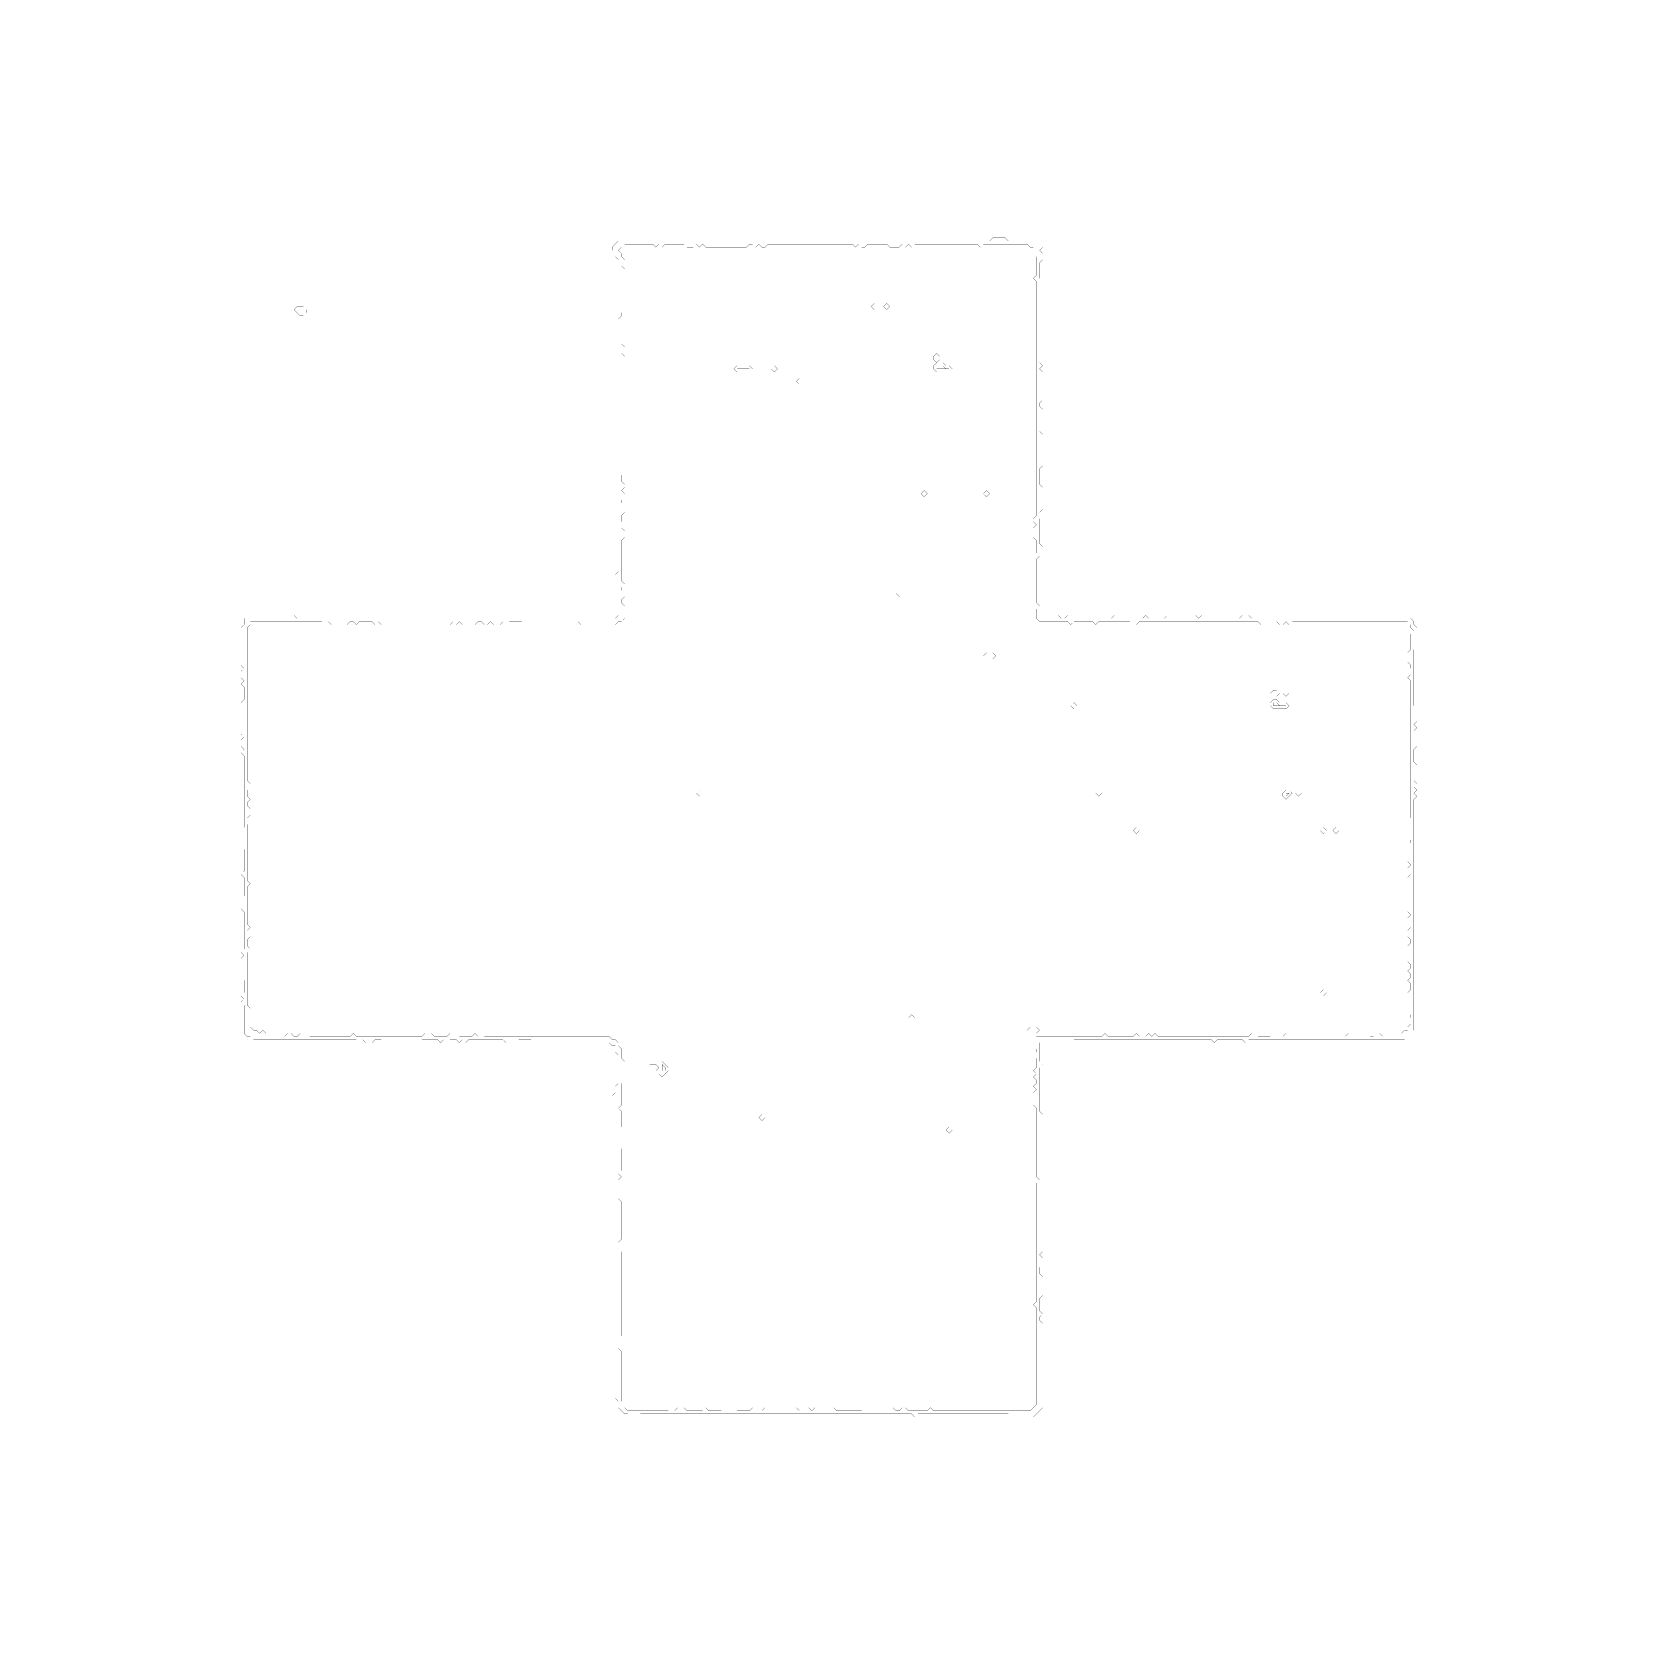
# Model space of a CAD drawing. Header units: metres. Extents: x 0 to 5069, y -5069 to 0.
import ezdxf

# ---------------------------------------------------------------- set-up
doc = ezdxf.new("R2010")
doc.units = ezdxf.units.M
doc.layers.add('conductor', color=1, linetype='Continuous')
doc.layers.add('substrate', color=5, linetype='Continuous')

msp = doc.modelspace()

# ---------------------------------------------------------------- linework, layer by layer
at = {"layer": 'conductor', "const_width": 0.5}
for points in [[(1884.8, -674.6), (1874.9, -684.5), (1864.9, -694.4), (1874.9, -704.3), (1874.9, -714.2), (1884.8, -724.2), (1884.8, -734.1), (1874.9, -744), (1884.8, -753.9), (1884.8, -763.8), (1884.8, -773.8), (1884.8, -783.7), (1884.8, -793.6), (1884.8, -803.5), (1884.8, -813.4), (1884.8, -823.4), (1884.8, -833.3), (1884.8, -843.2), (1884.8, -853.1), (1884.8, -863), (1884.8, -873), (1884.8, -882.9), (1884.8, -892.8), (1884.8, -902.7), (1884.8, -912.6), (1884.8, -922.6), (1884.8, -932.5), (1884.8, -942.4), (1884.8, -952.3), (1884.8, -962.2), (1884.8, -972.2), (1884.8, -982.1), (1874.9, -992), (1884.8, -1001.9), (1884.8, -1011.8), (1874.9, -1021.8), (1884.8, -1031.7), (1884.8, -1041.6), (1884.8, -1051.5), (1884.8, -1061.4), (1884.8, -1071.4), (1884.8, -1081.3), (1884.8, -1091.2), (1884.8, -1101.1), (1884.8, -1111), (1884.8, -1121), (1884.8, -1130.9), (1884.8, -1140.8), (1884.8, -1150.7), (1884.8, -1160.6), (1884.8, -1170.6), (1884.8, -1180.5), (1884.8, -1190.4), (1884.8, -1200.3), (1884.8, -1210.2), (1884.8, -1220.2), (1884.8, -1230.1), (1884.8, -1240), (1884.8, -1249.9), (1884.8, -1259.8), (1884.8, -1269.8), (1884.8, -1279.7), (1884.8, -1289.6), (1884.8, -1299.5), (1884.8, -1309.4), (1884.8, -1319.3), (1884.8, -1329.3), (1884.8, -1339.2), (1884.8, -1349.1), (1884.8, -1359), (1884.8, -1368.9), (1884.8, -1378.9), (1884.8, -1388.8), (1884.8, -1398.7), (1874.9, -1408.6), (1874.9, -1418.5), (1874.9, -1428.5), (1884.8, -1438.4), (1884.8, -1448.3), (1874.9, -1458.2), (1884.8, -1468.1), (1884.8, -1478.1), (1874.9, -1488), (1874.9, -1497.9), (1884.8, -1507.8), (1884.8, -1517.7), (1884.8, -1527.7), (1874.9, -1537.6), (1874.9, -1547.5), (1874.9, -1557.4), (1884.8, -1567.3), (1874.9, -1577.3), (1884.8, -1587.2), (1884.8, -1597.1), (1884.8, -1607), (1874.9, -1616.9), (1874.9, -1626.9), (1874.9, -1636.8), (1874.9, -1646.7), (1874.9, -1656.6), (1874.9, -1666.5), (1874.9, -1676.5), (1874.9, -1686.4), (1874.9, -1696.3), (1874.9, -1706.2), (1874.9, -1716.1), (1874.9, -1726.1), (1874.9, -1736), (1874.9, -1745.9), (1884.8, -1755.8), (1874.9, -1765.7), (1874.9, -1775.7), (1884.8, -1785.6), (1884.8, -1795.5), (1874.9, -1805.4), (1874.9, -1815.3), (1884.8, -1825.3), (1884.8, -1835.2), (1884.8, -1845.1), (1884.8, -1855), (1884.8, -1864.9), (1874.9, -1874.9), (1864.9, -1874.9), (1855, -1884.8), (1845.1, -1884.8), (1835.2, -1884.8), (1825.3, -1884.8), (1815.3, -1884.8), (1805.4, -1884.8), (1795.5, -1884.8), (1785.6, -1884.8), (1775.7, -1884.8), (1765.7, -1884.8), (1755.8, -1884.8), (1745.9, -1884.8), (1736, -1874.9), (1726.1, -1884.8), (1716.1, -1884.8), (1706.2, -1884.8), (1696.3, -1884.8), (1686.4, -1884.8), (1676.5, -1884.8), (1666.5, -1884.8), (1656.6, -1884.8), (1646.7, -1884.8), (1636.8, -1884.8), (1626.9, -1884.8), (1616.9, -1884.8), (1607, -1884.8), (1597.1, -1884.8), (1587.2, -1884.8), (1577.3, -1884.8), (1567.3, -1884.8), (1557.4, -1874.9), (1547.5, -1874.9), (1537.6, -1874.9), (1527.7, -1874.9), (1517.7, -1874.9), (1507.8, -1884.8), (1497.9, -1874.9), (1488, -1884.8), (1478.1, -1884.8), (1468.1, -1884.8), (1458.2, -1874.9), (1448.3, -1884.8), (1438.4, -1884.8), (1428.5, -1874.9), (1418.5, -1874.9), (1408.6, -1884.8), (1398.7, -1884.8), (1388.8, -1884.8), (1378.9, -1884.8), (1368.9, -1884.8), (1359, -1874.9), (1349.1, -1884.8), (1339.2, -1874.9), (1329.3, -1884.8), (1319.3, -1884.8), (1309.4, -1884.8), (1299.5, -1884.8), (1289.6, -1884.8), (1279.7, -1884.8), (1269.8, -1884.8), (1259.8, -1884.8), (1249.9, -1884.8), (1240, -1884.8), (1230.1, -1884.8), (1220.2, -1884.8), (1210.2, -1884.8), (1200.3, -1884.8), (1190.4, -1884.8), (1180.5, -1884.8), (1170.6, -1884.8), (1160.6, -1884.8), (1150.7, -1884.8), (1140.8, -1884.8), (1130.9, -1884.8), (1121, -1884.8), (1111, -1884.8), (1101.1, -1874.9), (1091.2, -1884.8), (1081.3, -1874.9), (1071.4, -1874.9), (1061.4, -1874.9), (1051.5, -1874.9), (1041.6, -1874.9), (1031.7, -1884.8), (1021.8, -1874.9), (1011.8, -1874.9), (1001.9, -1884.8), (992, -1884.8), (982.1, -1884.8), (972.2, -1884.8), (962.2, -1884.8), (952.3, -1884.8), (942.4, -1874.9), (932.5, -1884.8), (922.6, -1874.9), (912.6, -1874.9), (902.7, -1874.9), (892.8, -1874.9), (882.9, -1874.9), (873, -1874.9), (863, -1874.9), (853.1, -1874.9), (843.2, -1874.9), (833.3, -1874.9), (823.4, -1874.9), (813.4, -1874.9), (803.5, -1874.9), (793.6, -1874.9), (783.7, -1874.9), (773.8, -1874.9), (763.8, -1874.9), (753.9, -1874.9), (744, -1874.9), (734.1, -1874.9), (724.2, -1874.9), (714.2, -1874.9), (704.3, -1874.9), (694.4, -1874.9), (694.4, -1884.8), (684.5, -1894.7), (684.5, -1904.6), (684.5, -1914.5), (684.5, -1924.5), (684.5, -1934.4), (684.5, -1944.3), (684.5, -1954.2), (684.5, -1964.1), (684.5, -1974.1), (684.5, -1984), (684.5, -1993.9), (684.5, -2003.8), (684.5, -2013.7), (684.5, -2023.7), (684.5, -2033.6), (684.5, -2043.5), (684.5, -2053.4), (684.5, -2063.3), (684.5, -2073.3), (684.5, -2083.2), (684.5, -2093.1), (684.5, -2103), (684.5, -2112.9), (684.5, -2122.9), (684.5, -2132.8), (684.5, -2142.7), (684.5, -2152.6), (684.5, -2162.5), (684.5, -2172.5), (684.5, -2182.4), (684.5, -2192.3), (684.5, -2202.2), (684.5, -2212.1), (684.5, -2222.1), (684.5, -2232), (684.5, -2241.9), (684.5, -2251.8), (684.5, -2261.7), (684.5, -2271.7), (684.5, -2281.6), (684.5, -2291.5), (684.5, -2301.4), (684.5, -2311.3), (684.5, -2321.3), (684.5, -2331.2), (684.5, -2341.1), (684.5, -2351), (684.5, -2360.9), (684.5, -2370.9), (684.5, -2380.8), (694.4, -2390.7), (694.4, -2400.6), (684.5, -2410.5), (684.5, -2420.5), (684.5, -2430.4), (694.4, -2440.3), (684.5, -2450.2), (684.5, -2460.1), (694.4, -2470.1), (694.4, -2480), (694.4, -2489.9), (684.5, -2499.8), (694.4, -2509.7), (684.5, -2519.7), (684.5, -2529.6), (684.5, -2539.5), (684.5, -2549.4), (684.5, -2559.3), (684.5, -2569.3), (684.5, -2579.2), (684.5, -2589.1), (684.5, -2599), (684.5, -2608.9), (684.5, -2618.9), (684.5, -2628.8), (684.5, -2638.7), (684.5, -2648.6), (684.5, -2658.5), (684.5, -2668.5), (684.5, -2678.4), (684.5, -2688.3), (684.5, -2698.2), (694.4, -2708.1), (684.5, -2718.1), (684.5, -2728), (684.5, -2737.9), (684.5, -2747.8), (684.5, -2757.7), (684.5, -2767.7), (684.5, -2777.6), (684.5, -2787.5), (684.5, -2797.4), (684.5, -2807.3), (684.5, -2817.3), (684.5, -2827.2), (684.5, -2837.1), (694.4, -2847), (684.5, -2856.9), (694.4, -2866.9), (694.4, -2876.8), (684.5, -2886.7), (684.5, -2896.6), (684.5, -2906.5), (694.4, -2916.5), (684.5, -2926.4), (684.5, -2936.3), (684.5, -2946.2), (684.5, -2956.1), (684.5, -2966.1), (684.5, -2976), (684.5, -2985.9), (684.5, -2995.8), (684.5, -3005.7), (684.5, -3015.7), (684.5, -3025.6), (684.5, -3035.5), (684.5, -3045.4), (684.5, -3055.3), (684.5, -3065.3), (684.5, -3075.2), (684.5, -3085.1), (684.5, -3095), (694.4, -3104.9), (694.4, -3114.9), (694.4, -3124.8), (694.4, -3134.7), (694.4, -3144.6), (694.4, -3154.5), (694.4, -3164.5), (704.3, -3174.4), (714.2, -3174.4), (724.2, -3184.3), (734.1, -3174.4), (744, -3184.3), (753.9, -3184.3), (763.8, -3184.3), (773.8, -3184.3), (783.7, -3184.3), (793.6, -3184.3), (803.5, -3194.2), (813.4, -3184.3), (823.4, -3184.3), (833.3, -3194.2), (843.2, -3194.2), (853.1, -3184.3), (863, -3184.3), (873, -3184.3), (882.9, -3194.2), (892.8, -3194.2), (902.7, -3194.2), (912.6, -3194.2), (922.6, -3194.2), (932.5, -3194.2), (942.4, -3194.2), (952.3, -3194.2), (962.2, -3194.2), (972.2, -3194.2), (982.1, -3194.2), (992, -3194.2), (1001.9, -3194.2), (1011.8, -3194.2), (1021.8, -3184.3), (1031.7, -3194.2), (1041.6, -3194.2), (1051.5, -3194.2), (1061.4, -3194.2), (1071.4, -3194.2), (1081.3, -3194.2), (1091.2, -3194.2), (1101.1, -3194.2), (1111, -3194.2), (1121, -3194.2), (1130.9, -3194.2), (1140.8, -3194.2), (1150.7, -3194.2), (1160.6, -3194.2), (1170.6, -3194.2), (1180.5, -3194.2), (1190.4, -3194.2), (1200.3, -3194.2), (1210.2, -3194.2), (1220.2, -3194.2), (1230.1, -3194.2), (1240, -3194.2), (1249.9, -3184.3), (1259.8, -3184.3), (1269.8, -3184.3), (1279.7, -3194.2), (1289.6, -3194.2), (1299.5, -3194.2), (1309.4, -3194.2), (1319.3, -3194.2), (1329.3, -3184.3), (1339.2, -3184.3), (1349.1, -3184.3), (1359, -3194.2), (1368.9, -3194.2), (1378.9, -3194.2), (1388.8, -3194.2), (1398.7, -3194.2), (1408.6, -3184.3), (1418.5, -3194.2), (1428.5, -3184.3), (1438.4, -3194.2), (1448.3, -3194.2), (1458.2, -3194.2), (1468.1, -3194.2), (1478.1, -3194.2), (1488, -3194.2), (1497.9, -3194.2), (1507.8, -3194.2), (1517.7, -3194.2), (1527.7, -3194.2), (1537.6, -3194.2), (1547.5, -3194.2), (1557.4, -3194.2), (1567.3, -3194.2), (1577.3, -3194.2), (1587.2, -3194.2), (1597.1, -3194.2), (1607, -3194.2), (1616.9, -3194.2), (1626.9, -3194.2), (1636.8, -3194.2), (1646.7, -3194.2), (1656.6, -3194.2), (1666.5, -3194.2), (1676.5, -3194.2), (1686.4, -3194.2), (1696.3, -3194.2), (1706.2, -3194.2), (1716.1, -3194.2), (1726.1, -3194.2), (1736, -3194.2), (1745.9, -3194.2), (1755.8, -3194.2), (1765.7, -3194.2), (1775.7, -3194.2), (1785.6, -3194.2), (1795.5, -3194.2), (1805.4, -3194.2), (1815.3, -3194.2), (1825.3, -3194.2), (1835.2, -3194.2), (1845.1, -3204.1), (1855, -3204.1), (1864.9, -3214.1), (1864.9, -3224), (1874.9, -3233.9), (1874.9, -3243.8), (1874.9, -3253.7), (1874.9, -3263.7), (1884.8, -3273.6), (1884.8, -3283.5), (1884.8, -3293.4), (1884.8, -3303.3), (1884.8, -3313.3), (1884.8, -3323.2), (1884.8, -3333.1), (1874.9, -3343), (1874.9, -3352.9), (1874.9, -3362.9), (1874.9, -3372.8), (1874.9, -3382.7), (1874.9, -3392.6), (1874.9, -3402.5), (1874.9, -3412.5), (1864.9, -3422.4), (1874.9, -3432.3), (1874.9, -3442.2), (1874.9, -3452.1), (1874.9, -3462.1), (1874.9, -3472), (1874.9, -3481.9), (1864.9, -3491.8), (1864.9, -3501.7), (1864.9, -3511.7), (1864.9, -3521.6), (1864.9, -3531.5), (1864.9, -3541.4), (1874.9, -3551.3), (1874.9, -3561.3), (1874.9, -3571.2), (1874.9, -3581.1), (1874.9, -3591), (1874.9, -3600.9), (1874.9, -3610.9), (1874.9, -3620.8), (1864.9, -3630.7), (1874.9, -3640.6), (1864.9, -3650.5), (1864.9, -3660.5), (1864.9, -3670.4), (1864.9, -3680.3), (1864.9, -3690.2), (1864.9, -3700.1), (1864.9, -3710.1), (1874.9, -3720), (1874.9, -3729.9), (1874.9, -3739.8), (1874.9, -3749.7), (1874.9, -3759.7), (1874.9, -3769.6), (1874.9, -3779.5), (1874.9, -3789.4), (1874.9, -3799.3), (1874.9, -3809.2), (1874.9, -3819.2), (1874.9, -3829.1), (1874.9, -3839), (1864.9, -3848.9), (1864.9, -3858.8), (1864.9, -3868.8), (1874.9, -3878.7), (1874.9, -3888.6), (1874.9, -3898.5), (1874.9, -3908.4), (1874.9, -3918.4), (1874.9, -3928.3), (1874.9, -3938.2), (1874.9, -3948.1), (1874.9, -3958), (1874.9, -3968), (1874.9, -3977.9), (1874.9, -3987.8), (1874.9, -3997.7), (1874.9, -4007.6), (1874.9, -4017.6), (1874.9, -4027.5), (1874.9, -4037.4), (1874.9, -4047.3), (1874.9, -4057.2), (1874.9, -4067.2), (1874.9, -4077.1), (1874.9, -4087), (1874.9, -4096.9), (1874.9, -4106.8), (1874.9, -4116.8), (1874.9, -4126.7), (1874.9, -4136.6), (1874.9, -4146.5), (1864.9, -4156.4), (1864.9, -4166.4), (1864.9, -4176.3), (1864.9, -4186.2), (1874.9, -4196.1), (1874.9, -4206), (1874.9, -4216), (1874.9, -4225.9), (1874.9, -4235.8), (1874.9, -4245.7), (1874.9, -4255.6), (1874.9, -4265.6), (1874.9, -4275.5), (1874.9, -4285.4), (1874.9, -4295.3), (1874.9, -4305.2), (1874.9, -4315.2), (1874.9, -4325.1), (1874.9, -4335), (1874.9, -4344.9), (1874.9, -4354.8), (1884.8, -4364.8), (1884.8, -4374.7), (1894.7, -4384.6), (1904.6, -4384.6), (1914.5, -4384.6), (1924.5, -4384.6), (1934.4, -4384.6), (1944.3, -4384.6), (1954.2, -4384.6), (1964.1, -4384.6), (1974.1, -4384.6), (1984, -4384.6), (1993.9, -4384.6), (2003.8, -4384.6), (2013.7, -4384.6), (2023.7, -4384.6), (2033.6, -4374.7), (2043.5, -4384.6), (2053.4, -4374.7), (2063.3, -4374.7), (2073.3, -4374.7), (2083.2, -4384.6), (2093.1, -4384.6), (2103, -4384.6), (2112.9, -4384.6), (2122.9, -4384.6), (2132.8, -4384.6), (2142.7, -4374.7), (2152.6, -4384.6), (2162.5, -4384.6), (2172.5, -4384.6), (2182.4, -4384.6), (2192.3, -4384.6), (2202.2, -4374.7), (2212.1, -4374.7), (2222.1, -4374.7), (2232, -4374.7), (2241.9, -4384.6), (2251.8, -4384.6), (2261.7, -4384.6), (2271.7, -4384.6), (2281.6, -4384.6), (2291.5, -4374.7), (2301.4, -4374.7), (2311.3, -4374.7), (2321.3, -4384.6), (2331.2, -4374.7), (2341.1, -4374.7), (2351, -4374.7), (2360.9, -4374.7), (2370.9, -4374.7), (2380.8, -4374.7), (2390.7, -4374.7), (2400.6, -4374.7), (2410.5, -4374.7), (2420.5, -4374.7), (2430.4, -4374.7), (2440.3, -4384.6), (2450.2, -4374.7), (2460.1, -4374.7), (2470.1, -4374.7), (2480, -4384.6), (2489.9, -4374.7), (2499.8, -4374.7), (2509.7, -4374.7), (2519.7, -4374.7), (2529.6, -4374.7), (2539.5, -4374.7), (2549.4, -4374.7), (2559.3, -4384.6), (2569.3, -4384.6), (2579.2, -4384.6), (2589.1, -4384.6), (2599, -4384.6), (2608.9, -4384.6), (2618.9, -4384.6), (2628.8, -4384.6), (2638.7, -4384.6), (2648.6, -4374.7), (2658.5, -4374.7), (2668.5, -4374.7), (2678.4, -4374.7), (2688.3, -4374.7), (2698.2, -4374.7), (2708.1, -4374.7), (2718.1, -4374.7), (2728, -4374.7), (2737.9, -4374.7), (2747.8, -4384.6), (2757.7, -4384.6), (2767.7, -4374.7), (2777.6, -4374.7), (2787.5, -4384.6), (2797.4, -4384.6), (2807.3, -4384.6), (2817.3, -4384.6), (2827.2, -4384.6), (2837.1, -4384.6), (2847, -4384.6), (2856.9, -4374.7), (2866.9, -4384.6), (2876.8, -4384.6), (2886.7, -4384.6), (2896.6, -4384.6), (2906.5, -4384.6), (2916.5, -4384.6), (2926.4, -4384.6), (2936.3, -4384.6), (2946.2, -4384.6), (2956.1, -4384.6), (2966.1, -4384.6), (2976, -4384.6), (2985.9, -4384.6), (2995.8, -4384.6), (3005.7, -4384.6), (3015.7, -4384.6), (3025.6, -4384.6), (3035.5, -4384.6), (3045.4, -4384.6), (3055.3, -4384.6), (3065.3, -4384.6), (3075.2, -4384.6), (3085.1, -4384.6), (3095, -4384.6), (3104.9, -4384.6), (3114.9, -4384.6), (3124.8, -4384.6), (3134.7, -4384.6), (3144.6, -4384.6), (3154.5, -4384.6), (3164.5, -4384.6), (3174.4, -4384.6), (3184.3, -4374.7), (3194.2, -4364.8), (3194.2, -4354.8), (3194.2, -4344.9), (3194.2, -4335), (3194.2, -4325.1), (3194.2, -4315.2), (3194.2, -4305.2), (3194.2, -4295.3), (3194.2, -4285.4), (3194.2, -4275.5), (3194.2, -4265.6), (3194.2, -4255.6), (3194.2, -4245.7), (3194.2, -4235.8), (3194.2, -4225.9), (3194.2, -4216), (3194.2, -4206), (3194.2, -4196.1), (3194.2, -4186.2), (3194.2, -4176.3), (3194.2, -4166.4), (3194.2, -4156.4), (3194.2, -4146.5), (3194.2, -4136.6), (3194.2, -4126.7), (3194.2, -4116.8), (3194.2, -4106.8), (3194.2, -4096.9), (3194.2, -4087), (3194.2, -4077.1), (3194.2, -4067.2), (3194.2, -4057.2), (3184.3, -4047.3), (3194.2, -4037.4), (3194.2, -4027.5), (3194.2, -4017.6), (3194.2, -4007.6), (3194.2, -3997.7), (3194.2, -3987.8), (3194.2, -3977.9), (3194.2, -3968), (3194.2, -3958), (3194.2, -3948.1), (3194.2, -3938.2), (3194.2, -3928.3), (3194.2, -3918.4), (3194.2, -3908.4), (3194.2, -3898.5), (3194.2, -3888.6), (3194.2, -3878.7), (3194.2, -3868.8), (3194.2, -3858.8), (3194.2, -3848.9), (3194.2, -3839), (3194.2, -3829.1), (3194.2, -3819.2), (3194.2, -3809.2), (3194.2, -3799.3), (3194.2, -3789.4), (3194.2, -3779.5), (3194.2, -3769.6), (3194.2, -3759.7), (3194.2, -3749.7), (3194.2, -3739.8), (3194.2, -3729.9), (3194.2, -3720), (3194.2, -3710.1), (3194.2, -3700.1), (3194.2, -3690.2), (3194.2, -3680.3), (3194.2, -3670.4), (3194.2, -3660.5), (3204.1, -3650.5), (3194.2, -3640.6), (3194.2, -3630.7), (3194.2, -3620.8), (3194.2, -3610.9), (3194.2, -3600.9), (3194.2, -3591), (3194.2, -3581.1), (3194.2, -3571.2), (3194.2, -3561.3), (3194.2, -3551.3), (3194.2, -3541.4), (3194.2, -3531.5), (3194.2, -3521.6), (3194.2, -3511.7), (3194.2, -3501.7), (3194.2, -3491.8), (3194.2, -3481.9), (3194.2, -3472), (3194.2, -3462.1), (3194.2, -3452.1), (3194.2, -3442.2), (3194.2, -3432.3), (3194.2, -3422.4), (3184.3, -3412.5), (3184.3, -3402.5), (3184.3, -3392.6), (3184.3, -3382.7), (3184.3, -3372.8), (3194.2, -3362.9), (3184.3, -3352.9), (3194.2, -3343), (3194.2, -3333.1), (3184.3, -3323.2), (3194.2, -3313.3), (3184.3, -3303.3), (3194.2, -3293.4), (3194.2, -3283.5), (3194.2, -3273.6), (3194.2, -3263.7), (3184.3, -3253.7), (3194.2, -3243.8), (3194.2, -3233.9), (3184.3, -3224), (3184.3, -3214.1), (3184.3, -3204.1), (3194.2, -3194.2), (3204.1, -3194.2), (3214.1, -3194.2), (3224, -3194.2), (3233.9, -3194.2), (3243.8, -3194.2), (3253.7, -3194.2), (3263.7, -3194.2), (3273.6, -3194.2), (3283.5, -3194.2), (3293.4, -3194.2), (3303.3, -3194.2), (3313.3, -3194.2), (3323.2, -3194.2), (3333.1, -3194.2), (3343, -3194.2), (3352.9, -3194.2), (3362.9, -3194.2), (3372.8, -3194.2), (3382.7, -3194.2), (3392.6, -3194.2), (3402.5, -3194.2), (3412.5, -3184.3), (3422.4, -3194.2), (3432.3, -3194.2), (3442.2, -3194.2), (3452.1, -3194.2), (3462.1, -3194.2), (3472, -3194.2), (3481.9, -3194.2), (3491.8, -3194.2), (3501.7, -3194.2), (3511.7, -3184.3), (3521.6, -3194.2), (3531.5, -3184.3), (3541.4, -3194.2), (3551.3, -3184.3), (3561.3, -3194.2), (3571.2, -3184.3), (3581.1, -3194.2), (3591, -3194.2), (3600.9, -3194.2), (3610.9, -3194.2), (3620.8, -3194.2), (3630.7, -3194.2), (3640.6, -3194.2), (3650.5, -3194.2), (3660.5, -3194.2), (3670.4, -3194.2), (3680.3, -3194.2), (3690.2, -3194.2), (3700.1, -3194.2), (3710.1, -3194.2), (3720, -3194.2), (3729.9, -3194.2), (3739.8, -3194.2), (3749.7, -3194.2), (3759.7, -3194.2), (3769.6, -3194.2), (3779.5, -3194.2), (3789.4, -3194.2), (3799.3, -3194.2), (3809.2, -3194.2), (3819.2, -3194.2), (3829.1, -3194.2), (3839, -3194.2), (3848.9, -3194.2), (3858.8, -3194.2), (3868.8, -3194.2), (3878.7, -3184.3), (3888.6, -3184.3), (3898.5, -3194.2), (3908.4, -3194.2), (3918.4, -3194.2), (3928.3, -3194.2), (3938.2, -3194.2), (3948.1, -3184.3), (3958, -3184.3), (3968, -3184.3), (3977.9, -3194.2), (3987.8, -3184.3), (3997.7, -3184.3), (4007.6, -3184.3), (4017.6, -3184.3), (4027.5, -3184.3), (4037.4, -3184.3), (4047.3, -3184.3), (4057.2, -3184.3), (4067.2, -3184.3), (4077.1, -3184.3), (4087, -3184.3), (4096.9, -3184.3), (4106.8, -3184.3), (4116.8, -3184.3), (4126.7, -3184.3), (4136.6, -3184.3), (4146.5, -3184.3), (4156.4, -3184.3), (4166.4, -3184.3), (4176.3, -3194.2), (4186.2, -3184.3), (4196.1, -3184.3), (4206, -3184.3), (4216, -3184.3), (4225.9, -3184.3), (4235.8, -3184.3), (4245.7, -3184.3), (4255.6, -3194.2), (4265.6, -3194.2), (4275.5, -3184.3), (4285.4, -3184.3), (4295.3, -3194.2), (4305.2, -3184.3), (4315.2, -3184.3), (4325.1, -3184.3), (4335, -3184.3), (4344.9, -3184.3), (4354.8, -3184.3), (4364.8, -3174.4), (4374.7, -3174.4), (4374.7, -3164.5), (4384.6, -3154.5), (4374.7, -3144.6), (4384.6, -3134.7), (4384.6, -3124.8), (4374.7, -3114.9), (4374.7, -3104.9), (4374.7, -3095), (4374.7, -3085.1), (4374.7, -3075.2), (4374.7, -3065.3), (4374.7, -3055.3), (4384.6, -3045.4), (4384.6, -3035.5), (4384.6, -3025.6), (4374.7, -3015.7), (4384.6, -3005.7), (4384.6, -2995.8), (4374.7, -2985.9), (4384.6, -2976), (4384.6, -2966.1), (4374.7, -2956.1), (4374.7, -2946.2), (4374.7, -2936.3), (4374.7, -2926.4), (4374.7, -2916.5), (4374.7, -2906.5), (4384.6, -2896.6), (4384.6, -2886.7), (4374.7, -2876.8), (4374.7, -2866.9), (4374.7, -2856.9), (4384.6, -2847), (4374.7, -2837.1), (4374.7, -2827.2), (4374.7, -2817.3), (4384.6, -2807.3), (4374.7, -2797.4), (4374.7, -2787.5), (4374.7, -2777.6), (4374.7, -2767.7), (4374.7, -2757.7), (4374.7, -2747.8), (4374.7, -2737.9), (4374.7, -2728), (4374.7, -2718.1), (4374.7, -2708.1), (4374.7, -2698.2), (4374.7, -2688.3), (4384.6, -2678.4), (4374.7, -2668.5), (4374.7, -2658.5), (4384.6, -2648.6), (4374.7, -2638.7), (4374.7, -2628.8), (4374.7, -2618.9), (4374.7, -2608.9), (4374.7, -2599), (4374.7, -2589.1), (4384.6, -2579.2), (4384.6, -2569.3), (4374.7, -2559.3), (4374.7, -2549.4), (4374.7, -2539.5), (4374.7, -2529.6), (4374.7, -2519.7), (4374.7, -2509.7), (4384.6, -2499.8), (4384.6, -2489.9), (4384.6, -2480), (4384.6, -2470.1), (4384.6, -2460.1), (4384.6, -2450.2), (4384.6, -2440.3), (4384.6, -2430.4), (4384.6, -2420.5), (4384.6, -2410.5), (4384.6, -2400.6), (4384.6, -2390.7), (4384.6, -2380.8), (4384.6, -2370.9), (4384.6, -2360.9), (4384.6, -2351), (4384.6, -2341.1), (4384.6, -2331.2), (4384.6, -2321.3), (4384.6, -2311.3), (4384.6, -2301.4), (4384.6, -2291.5), (4384.6, -2281.6), (4384.6, -2271.7), (4384.6, -2261.7), (4384.6, -2251.8), (4384.6, -2241.9), (4384.6, -2232), (4384.6, -2222.1), (4384.6, -2212.1), (4384.6, -2202.2), (4384.6, -2192.3), (4384.6, -2182.4), (4384.6, -2172.5), (4384.6, -2162.5), (4384.6, -2152.6), (4384.6, -2142.7), (4384.6, -2132.8), (4384.6, -2122.9), (4384.6, -2112.9), (4384.6, -2103), (4384.6, -2093.1), (4384.6, -2083.2), (4384.6, -2073.3), (4384.6, -2063.3), (4374.7, -2053.4), (4384.6, -2043.5), (4374.7, -2033.6), (4384.6, -2023.7), (4384.6, -2013.7), (4374.7, -2003.8), (4374.7, -1993.9), (4374.7, -1984), (4374.7, -1974.1), (4384.6, -1964.1), (4384.6, -1954.2), (4384.6, -1944.3), (4384.6, -1934.4), (4384.6, -1924.5), (4384.6, -1914.5), (4394.5, -1904.6), (4384.6, -1894.7), (4384.6, -1884.8), (4374.7, -1874.9), (4364.8, -1874.9), (4354.8, -1874.9), (4344.9, -1874.9), (4335, -1874.9), (4325.1, -1874.9), (4315.2, -1874.9), (4305.2, -1874.9), (4295.3, -1874.9), (4285.4, -1874.9), (4275.5, -1874.9), (4265.6, -1874.9), (4255.6, -1874.9), (4245.7, -1874.9), (4235.8, -1874.9), (4225.9, -1874.9), (4216, -1874.9), (4206, -1874.9), (4196.1, -1874.9), (4186.2, -1874.9), (4176.3, -1874.9), (4166.4, -1874.9), (4156.4, -1874.9), (4146.5, -1874.9), (4136.6, -1874.9), (4126.7, -1874.9), (4116.8, -1874.9), (4106.8, -1874.9), (4096.9, -1874.9), (4087, -1874.9), (4077.1, -1874.9), (4067.2, -1874.9), (4057.2, -1874.9), (4047.3, -1874.9), (4037.4, -1874.9), (4027.5, -1874.9), (4017.6, -1874.9), (4007.6, -1874.9), (3997.7, -1884.8), (3987.8, -1874.9), (3977.9, -1884.8), (3968, -1884.8), (3958, -1874.9), (3948.1, -1884.8), (3938.2, -1884.8), (3928.3, -1884.8), (3918.4, -1884.8), (3908.4, -1884.8), (3898.5, -1874.9), (3888.6, -1874.9), (3878.7, -1874.9), (3868.8, -1874.9), (3858.8, -1874.9), (3848.9, -1874.9), (3839, -1874.9), (3829.1, -1874.9), (3819.2, -1874.9), (3809.2, -1874.9), (3799.3, -1874.9), (3789.4, -1874.9), (3779.5, -1874.9), (3769.6, -1874.9), (3759.7, -1874.9), (3749.7, -1874.9), (3739.8, -1874.9), (3729.9, -1874.9), (3720, -1874.9), (3710.1, -1874.9), (3700.1, -1874.9), (3690.2, -1874.9), (3680.3, -1874.9), (3670.4, -1874.9), (3660.5, -1874.9), (3650.5, -1874.9), (3640.6, -1874.9), (3630.7, -1874.9), (3620.8, -1874.9), (3610.9, -1874.9), (3600.9, -1874.9), (3591, -1874.9), (3581.1, -1874.9), (3571.2, -1874.9), (3561.3, -1874.9), (3551.3, -1874.9), (3541.4, -1874.9), (3531.5, -1874.9), (3521.6, -1874.9), (3511.7, -1884.8), (3501.7, -1884.8), (3491.8, -1874.9), (3481.9, -1874.9), (3472, -1874.9), (3462.1, -1874.9), (3452.1, -1874.9), (3442.2, -1874.9), (3432.3, -1874.9), (3422.4, -1874.9), (3412.5, -1874.9), (3402.5, -1874.9), (3392.6, -1874.9), (3382.7, -1884.8), (3372.8, -1874.9), (3362.9, -1874.9), (3352.9, -1874.9), (3343, -1874.9), (3333.1, -1874.9), (3323.2, -1874.9), (3313.3, -1874.9), (3303.3, -1884.8), (3293.4, -1874.9), (3283.5, -1874.9), (3273.6, -1874.9), (3263.7, -1874.9), (3253.7, -1874.9), (3243.8, -1874.9), (3233.9, -1874.9), (3224, -1874.9), (3214.1, -1874.9), (3204.1, -1874.9), (3194.2, -1864.9), (3194.2, -1855), (3194.2, -1845.1), (3194.2, -1835.2), (3204.1, -1825.3), (3194.2, -1815.3), (3194.2, -1805.4), (3194.2, -1795.5), (3194.2, -1785.6), (3194.2, -1775.7), (3194.2, -1765.7), (3194.2, -1755.8), (3194.2, -1745.9), (3194.2, -1736), (3194.2, -1726.1), (3194.2, -1716.1), (3194.2, -1706.2), (3194.2, -1696.3), (3194.2, -1686.4), (3194.2, -1676.5), (3204.1, -1666.5), (3194.2, -1656.6), (3194.2, -1646.7), (3194.2, -1636.8), (3194.2, -1626.9), (3194.2, -1616.9), (3184.3, -1607), (3184.3, -1597.1), (3184.3, -1587.2), (3184.3, -1577.3), (3194.2, -1567.3), (3184.3, -1557.4), (3184.3, -1547.5), (3194.2, -1537.6), (3194.2, -1527.7), (3194.2, -1517.7), (3194.2, -1507.8), (3194.2, -1497.9), (3194.2, -1488), (3194.2, -1478.1), (3194.2, -1468.1), (3194.2, -1458.2), (3194.2, -1448.3), (3194.2, -1438.4), (3194.2, -1428.5), (3194.2, -1418.5), (3194.2, -1408.6), (3194.2, -1398.7), (3194.2, -1388.8), (3194.2, -1378.9), (3194.2, -1368.9), (3194.2, -1359), (3194.2, -1349.1), (3194.2, -1339.2), (3194.2, -1329.3), (3194.2, -1319.3), (3194.2, -1309.4), (3194.2, -1299.5), (3194.2, -1289.6), (3194.2, -1279.7), (3194.2, -1269.8), (3194.2, -1259.8), (3194.2, -1249.9), (3194.2, -1240), (3194.2, -1230.1), (3194.2, -1220.2), (3194.2, -1210.2), (3194.2, -1200.3), (3194.2, -1190.4), (3194.2, -1180.5), (3194.2, -1170.6), (3194.2, -1160.6), (3194.2, -1150.7), (3194.2, -1140.8), (3194.2, -1130.9), (3194.2, -1121), (3194.2, -1111), (3194.2, -1101.1), (3194.2, -1091.2), (3194.2, -1081.3), (3194.2, -1071.4), (3194.2, -1061.4), (3194.2, -1051.5), (3194.2, -1041.6), (3194.2, -1031.7), (3194.2, -1021.8), (3194.2, -1011.8), (3194.2, -1001.9), (3194.2, -992), (3194.2, -982.1), (3194.2, -972.2), (3194.2, -962.2), (3194.2, -952.3), (3194.2, -942.4), (3194.2, -932.5), (3194.2, -922.6), (3194.2, -912.6), (3194.2, -902.7), (3194.2, -892.8), (3194.2, -882.9), (3194.2, -873), (3194.2, -863), (3194.2, -853.1), (3194.2, -843.2), (3194.2, -833.3), (3194.2, -823.4), (3194.2, -813.4), (3194.2, -803.5), (3194.2, -793.6), (3184.3, -783.7), (3194.2, -773.8), (3194.2, -763.8), (3194.2, -753.9), (3194.2, -744), (3194.2, -734.1), (3194.2, -724.2), (3194.2, -714.2), (3184.3, -704.3), (3184.3, -694.4), (3184.3, -684.5), (3174.4, -684.5), (3164.5, -674.6), (3154.5, -674.6), (3144.6, -674.6), (3134.7, -674.6), (3124.8, -674.6), (3114.9, -674.6), (3104.9, -674.6), (3095, -674.6), (3085.1, -674.6), (3075.2, -674.6), (3065.3, -674.6), (3055.3, -674.6), (3045.4, -674.6), (3035.5, -674.6), (3025.6, -674.6), (3015.7, -684.5), (3005.7, -674.6), (2995.8, -674.6), (2985.9, -674.6), (2976, -674.6), (2966.1, -674.6), (2956.1, -674.6), (2946.2, -674.6), (2936.3, -674.6), (2926.4, -674.6), (2916.5, -674.6), (2906.5, -674.6), (2896.6, -674.6), (2886.7, -674.6), (2876.8, -674.6), (2866.9, -674.6), (2856.9, -674.6), (2847, -674.6), (2837.1, -674.6), (2827.2, -674.6), (2817.3, -674.6), (2807.3, -674.6), (2797.4, -684.5), (2787.5, -674.6), (2777.6, -684.5), (2767.7, -674.6), (2757.7, -684.5), (2747.8, -684.5), (2737.9, -684.5), (2728, -684.5), (2718.1, -674.6), (2708.1, -674.6), (2698.2, -674.6), (2688.3, -674.6), (2678.4, -674.6), (2668.5, -674.6), (2658.5, -674.6), (2648.6, -684.5), (2638.7, -684.5), (2628.8, -674.6), (2618.9, -684.5), (2608.9, -674.6), (2599, -674.6), (2589.1, -674.6), (2579.2, -674.6), (2569.3, -674.6), (2559.3, -674.6), (2549.4, -674.6), (2539.5, -674.6), (2529.6, -674.6), (2519.7, -674.6), (2509.7, -674.6), (2499.8, -674.6), (2489.9, -674.6), (2480, -674.6), (2470.1, -674.6), (2460.1, -674.6), (2450.2, -674.6), (2440.3, -674.6), (2430.4, -674.6), (2420.5, -674.6), (2410.5, -674.6), (2400.6, -674.6), (2390.7, -674.6), (2380.8, -674.6), (2370.9, -674.6), (2360.9, -674.6), (2351, -674.6), (2341.1, -674.6), (2331.2, -684.5), (2321.3, -684.5), (2311.3, -674.6), (2301.4, -684.5), (2291.5, -674.6), (2281.6, -674.6), (2271.7, -684.5), (2261.7, -684.5), (2251.8, -684.5), (2241.9, -684.5), (2232, -684.5), (2222.1, -684.5), (2212.1, -684.5), (2202.2, -684.5), (2192.3, -684.5), (2182.4, -684.5), (2172.5, -684.5), (2162.5, -684.5), (2152.6, -684.5), (2142.7, -684.5), (2132.8, -674.6), (2122.9, -684.5), (2112.9, -674.6), (2103, -684.5), (2093.1, -684.5), (2083.2, -684.5), (2073.3, -674.6), (2063.3, -674.6), (2053.4, -674.6), (2043.5, -674.6), (2033.6, -674.6), (2023.7, -674.6), (2013.7, -674.6), (2003.8, -684.5), (1993.9, -674.6), (1984, -684.5), (1974.1, -674.6), (1964.1, -674.6), (1954.2, -674.6), (1944.3, -674.6), (1934.4, -674.6), (1924.5, -674.6), (1914.5, -674.6), (1904.6, -674.6), (1894.7, -674.6)], [(2668.5, -873), (2678.4, -863), (2688.3, -873), (2678.4, -882.9)], [(2708.1, -873), (2718.1, -863), (2728, -873), (2718.1, -882.9)], [(2232, -1071.4), (2241.9, -1061.4), (2251.8, -1061.4), (2261.7, -1061.4), (2271.7, -1061.4), (2281.6, -1061.4), (2291.5, -1071.4), (2281.6, -1081.3), (2271.7, -1081.3), (2261.7, -1081.3), (2251.8, -1081.3), (2241.9, -1081.3)], [(2351, -1071.4), (2360.9, -1061.4), (2370.9, -1071.4), (2360.9, -1081.3)], [(2866.9, -1031.7), (2876.8, -1021.8), (2886.7, -1031.7), (2886.7, -1041.6), (2876.8, -1051.5), (2866.9, -1041.6)], [(2866.9, -1061.4), (2876.8, -1051.5), (2886.7, -1051.5), (2896.6, -1051.5), (2906.5, -1061.4), (2916.5, -1061.4), (2926.4, -1071.4), (2916.5, -1081.3), (2906.5, -1081.3), (2896.6, -1081.3), (2886.7, -1081.3), (2876.8, -1081.3), (2866.9, -1071.4)], [(2430.4, -1111), (2440.3, -1101.1), (2450.2, -1111), (2440.3, -1121)], [(2827.2, -1468.1), (2837.1, -1458.2), (2847, -1468.1), (2837.1, -1478.1)], [(3025.6, -1468.1), (3035.5, -1458.2), (3045.4, -1468.1), (3035.5, -1478.1)], [(2747.8, -1785.6), (2757.7, -1775.7), (2767.7, -1785.6), (2757.7, -1795.5)], [(3025.6, -1984), (3035.5, -1974.1), (3045.4, -1984), (3035.5, -1993.9)], [(3045.4, -1984), (3055.3, -1974.1), (3065.3, -1984), (3055.3, -1993.9)], [(3938.2, -2103), (3948.1, -2093.1), (3958, -2093.1), (3968, -2103), (3958, -2112.9), (3948.1, -2112.9)], [(3938.2, -2132.8), (3948.1, -2122.9), (3958, -2122.9), (3968, -2132.8), (3977.9, -2132.8), (3987.8, -2132.8), (3997.7, -2142.7), (3987.8, -2152.6), (3977.9, -2152.6), (3968, -2152.6), (3958, -2152.6), (3948.1, -2152.6), (3938.2, -2142.7)], [(3977.9, -2103), (3987.8, -2093.1), (3997.7, -2103), (3987.8, -2112.9)], [(3303.3, -2142.7), (3313.3, -2132.8), (3323.2, -2142.7), (3313.3, -2152.6)], [(2112.9, -2420.5), (2122.9, -2410.5), (2132.8, -2420.5), (2122.9, -2430.4)], [(3382.7, -2420.5), (3392.6, -2410.5), (3402.5, -2420.5), (3392.6, -2430.4)], [(3977.9, -2420.5), (3987.8, -2410.5), (3997.7, -2410.5), (4007.6, -2420.5), (3997.7, -2430.4), (3987.8, -2440.3), (3977.9, -2430.4)], [(4017.6, -2420.5), (4027.5, -2410.5), (4037.4, -2420.5), (4027.5, -2430.4)], [(3501.7, -2539.5), (3511.7, -2529.6), (3521.6, -2539.5), (3511.7, -2549.4)], [(4096.9, -2539.5), (4106.8, -2529.6), (4116.8, -2539.5), (4106.8, -2549.4)], [(4136.6, -2539.5), (4146.5, -2529.6), (4156.4, -2539.5), (4146.5, -2549.4)], [(4096.9, -3055.3), (4106.8, -3045.4), (4116.8, -3055.3), (4106.8, -3065.3)], [(2787.5, -3134.7), (2797.4, -3124.8), (2807.3, -3134.7), (2797.4, -3144.6)], [(3164.5, -3174.4), (3174.4, -3164.5), (3184.3, -3174.4), (3174.4, -3184.3)], [(3184.3, -3174.4), (3194.2, -3164.5), (3204.1, -3174.4), (3194.2, -3184.3)], [(1954.2, -3293.4), (1964.1, -3283.5), (1974.1, -3283.5), (1984, -3283.5), (1993.9, -3293.4), (1984, -3303.3), (1974.1, -3303.3), (1964.1, -3303.3)], [(1993.9, -3283.5), (2003.8, -3273.6), (2013.7, -3283.5), (2023.7, -3293.4), (2023.7, -3303.3), (2013.7, -3313.3), (2003.8, -3323.2), (1993.9, -3313.3), (1993.9, -3303.3), (1993.9, -3293.4)], [(2311.3, -3452.1), (2321.3, -3442.2), (2331.2, -3452.1), (2321.3, -3462.1)], [(2906.5, -3491.8), (2916.5, -3481.9), (2926.4, -3491.8), (2916.5, -3501.7)]]:
    msp.add_lwpolyline(points, close=True, dxfattribs=at)
at = {"layer": 'substrate', "const_width": 0.5}
for points in [[(0, 0), (0, -9.9), (0, -19.8), (0, -29.8), (0, -39.7), (0, -49.6), (0, -59.5), (0, -69.4), (0, -79.4), (0, -89.3), (0, -99.2), (0, -109.1), (0, -119), (0, -129), (0, -138.9), (0, -148.8), (0, -158.7), (0, -168.6), (0, -178.6), (0, -188.5), (0, -198.4), (0, -208.3), (0, -218.2), (0, -228.2), (0, -238.1), (0, -248), (0, -257.9), (0, -267.8), (0, -277.8), (0, -287.7), (0, -297.6), (0, -307.5), (0, -317.4), (0, -327.4), (0, -337.3), (0, -347.2), (0, -357.1), (0, -367), (0, -377), (0, -386.9), (0, -396.8), (0, -406.7), (0, -416.6), (0, -426.6), (0, -436.5), (0, -446.4), (0, -456.3), (0, -466.2), (0, -476.2), (0, -486.1), (0, -496), (0, -505.9), (0, -515.8), (0, -525.8), (0, -535.7), (0, -545.6), (0, -555.5), (0, -565.4), (0, -575.4), (0, -585.3), (0, -595.2), (0, -605.1), (0, -615), (0, -625), (0, -634.9), (0, -644.8), (0, -654.7), (0, -664.6), (0, -674.6), (0, -684.5), (0, -694.4), (0, -704.3), (0, -714.2), (0, -724.2), (0, -734.1), (0, -744), (0, -753.9), (0, -763.8), (0, -773.8), (0, -783.7), (0, -793.6), (0, -803.5), (0, -813.4), (0, -823.4), (0, -833.3), (0, -843.2), (0, -853.1), (0, -863), (0, -873), (0, -882.9), (0, -892.8), (0, -902.7), (0, -912.6), (0, -922.6), (0, -932.5), (0, -942.4), (0, -952.3), (0, -962.2), (0, -972.2), (0, -982.1), (0, -992), (0, -1001.9), (0, -1011.8), (0, -1021.8), (0, -1031.7), (0, -1041.6), (0, -1051.5), (0, -1061.4), (0, -1071.4), (0, -1081.3), (0, -1091.2), (0, -1101.1), (0, -1111), (0, -1121), (0, -1130.9), (0, -1140.8), (0, -1150.7), (0, -1160.6), (0, -1170.6), (0, -1180.5), (0, -1190.4), (0, -1200.3), (0, -1210.2), (0, -1220.2), (0, -1230.1), (0, -1240), (0, -1249.9), (0, -1259.8), (0, -1269.8), (0, -1279.7), (0, -1289.6), (0, -1299.5), (0, -1309.4), (0, -1319.3), (0, -1329.3), (0, -1339.2), (0, -1349.1), (0, -1359), (0, -1368.9), (0, -1378.9), (0, -1388.8), (0, -1398.7), (0, -1408.6), (0, -1418.5), (0, -1428.5), (0, -1438.4), (0, -1448.3), (0, -1458.2), (0, -1468.1), (0, -1478.1), (0, -1488), (0, -1497.9), (0, -1507.8), (0, -1517.7), (0, -1527.7), (0, -1537.6), (0, -1547.5), (0, -1557.4), (0, -1567.3), (0, -1577.3), (0, -1587.2), (0, -1597.1), (0, -1607), (0, -1616.9), (0, -1626.9), (0, -1636.8), (0, -1646.7), (0, -1656.6), (0, -1666.5), (0, -1676.5), (0, -1686.4), (0, -1696.3), (0, -1706.2), (0, -1716.1), (0, -1726.1), (0, -1736), (0, -1745.9), (0, -1755.8), (0, -1765.7), (0, -1775.7), (0, -1785.6), (0, -1795.5), (0, -1805.4), (0, -1815.3), (0, -1825.3), (0, -1835.2), (0, -1845.1), (0, -1855), (0, -1864.9), (0, -1874.9), (0, -1884.8), (0, -1894.7), (0, -1904.6), (0, -1914.5), (0, -1924.5), (0, -1934.4), (0, -1944.3), (0, -1954.2), (0, -1964.1), (0, -1974.1), (0, -1984), (0, -1993.9), (0, -2003.8), (0, -2013.7), (0, -2023.7), (0, -2033.6), (0, -2043.5), (0, -2053.4), (0, -2063.3), (0, -2073.3), (0, -2083.2), (0, -2093.1), (0, -2103), (0, -2112.9), (0, -2122.9), (0, -2132.8), (0, -2142.7), (0, -2152.6), (0, -2162.5), (0, -2172.5), (0, -2182.4), (0, -2192.3), (0, -2202.2), (0, -2212.1), (0, -2222.1), (0, -2232), (0, -2241.9), (0, -2251.8), (0, -2261.7), (0, -2271.7), (0, -2281.6), (0, -2291.5), (0, -2301.4), (0, -2311.3), (0, -2321.3), (0, -2331.2), (0, -2341.1), (0, -2351), (0, -2360.9), (0, -2370.9), (0, -2380.8), (0, -2390.7), (0, -2400.6), (0, -2410.5), (0, -2420.5), (0, -2430.4), (0, -2440.3), (0, -2450.2), (0, -2460.1), (0, -2470.1), (0, -2480), (0, -2489.9), (0, -2499.8), (0, -2509.7), (0, -2519.7), (0, -2529.6), (0, -2539.5), (0, -2549.4), (0, -2559.3), (0, -2569.3), (0, -2579.2), (0, -2589.1), (0, -2599), (0, -2608.9), (0, -2618.9), (0, -2628.8), (0, -2638.7), (0, -2648.6), (0, -2658.5), (0, -2668.5), (0, -2678.4), (0, -2688.3), (0, -2698.2), (0, -2708.1), (0, -2718.1), (0, -2728), (0, -2737.9), (0, -2747.8), (0, -2757.7), (0, -2767.7), (0, -2777.6), (0, -2787.5), (0, -2797.4), (0, -2807.3), (0, -2817.3), (0, -2827.2), (0, -2837.1), (0, -2847), (0, -2856.9), (0, -2866.9), (0, -2876.8), (0, -2886.7), (0, -2896.6), (0, -2906.5), (0, -2916.5), (0, -2926.4), (0, -2936.3), (0, -2946.2), (0, -2956.1), (0, -2966.1), (0, -2976), (0, -2985.9), (0, -2995.8), (0, -3005.7), (0, -3015.7), (0, -3025.6), (0, -3035.5), (0, -3045.4), (0, -3055.3), (0, -3065.3), (0, -3075.2), (0, -3085.1), (0, -3095), (0, -3104.9), (0, -3114.9), (0, -3124.8), (0, -3134.7), (0, -3144.6), (0, -3154.5), (0, -3164.5), (0, -3174.4), (0, -3184.3), (0, -3194.2), (0, -3204.1), (0, -3214.1), (0, -3224), (0, -3233.9), (0, -3243.8), (0, -3253.7), (0, -3263.7), (0, -3273.6), (0, -3283.5), (0, -3293.4), (0, -3303.3), (0, -3313.3), (0, -3323.2), (0, -3333.1), (0, -3343), (0, -3352.9), (0, -3362.9), (0, -3372.8), (0, -3382.7), (0, -3392.6), (0, -3402.5), (0, -3412.5), (0, -3422.4), (0, -3432.3), (0, -3442.2), (0, -3452.1), (0, -3462.1), (0, -3472), (0, -3481.9), (0, -3491.8), (0, -3501.7), (0, -3511.7), (0, -3521.6), (0, -3531.5), (0, -3541.4), (0, -3551.3), (0, -3561.3), (0, -3571.2), (0, -3581.1), (0, -3591), (0, -3600.9), (0, -3610.9), (0, -3620.8), (0, -3630.7), (0, -3640.6), (0, -3650.5), (0, -3660.5), (0, -3670.4), (0, -3680.3), (0, -3690.2), (0, -3700.1), (0, -3710.1), (0, -3720), (0, -3729.9), (0, -3739.8), (0, -3749.7), (0, -3759.7), (0, -3769.6), (0, -3779.5), (0, -3789.4), (0, -3799.3), (0, -3809.2), (0, -3819.2), (0, -3829.1), (0, -3839), (0, -3848.9), (0, -3858.8), (0, -3868.8), (0, -3878.7), (0, -3888.6), (0, -3898.5), (0, -3908.4), (0, -3918.4), (0, -3928.3), (0, -3938.2), (0, -3948.1), (0, -3958), (0, -3968), (0, -3977.9), (0, -3987.8), (0, -3997.7), (0, -4007.6), (0, -4017.6), (0, -4027.5), (0, -4037.4), (0, -4047.3), (0, -4057.2), (0, -4067.2), (0, -4077.1), (0, -4087), (0, -4096.9), (0, -4106.8), (0, -4116.8), (0, -4126.7), (0, -4136.6), (0, -4146.5), (0, -4156.4), (0, -4166.4), (0, -4176.3), (0, -4186.2), (0, -4196.1), (0, -4206), (0, -4216), (0, -4225.9), (0, -4235.8), (0, -4245.7), (0, -4255.6), (0, -4265.6), (0, -4275.5), (0, -4285.4), (0, -4295.3), (0, -4305.2), (0, -4315.2), (0, -4325.1), (0, -4335), (0, -4344.9), (0, -4354.8), (0, -4364.8), (0, -4374.7), (0, -4384.6), (0, -4394.5), (0, -4404.4), (0, -4414.4), (0, -4424.3), (0, -4434.2), (0, -4444.1), (0, -4454), (0, -4464), (0, -4473.9), (0, -4483.8), (0, -4493.7), (0, -4503.6), (0, -4513.6), (0, -4523.5), (0, -4533.4), (0, -4543.3), (0, -4553.2), (0, -4563.2), (0, -4573.1), (0, -4583), (0, -4592.9), (0, -4602.8), (0, -4612.8), (0, -4622.7), (0, -4632.6), (0, -4642.5), (0, -4652.4), (0, -4662.4), (0, -4672.3), (0, -4682.2), (0, -4692.1), (0, -4702), (0, -4712), (0, -4721.9), (0, -4731.8), (0, -4741.7), (0, -4751.6), (0, -4761.6), (0, -4771.5), (0, -4781.4), (0, -4791.3), (0, -4801.2), (0, -4811.2), (0, -4821.1), (0, -4831), (0, -4840.9), (0, -4850.8), (0, -4860.8), (0, -4870.7), (0, -4880.6), (0, -4890.5), (0, -4900.4), (0, -4910.4), (0, -4920.3), (0, -4930.2), (0, -4940.1), (0, -4950), (0, -4960), (0, -4969.9), (0, -4979.8), (0, -4989.7), (0, -4999.6), (0, -5009.6), (0, -5019.5), (0, -5029.4), (0, -5039.3), (0, -5049.2), (0, -5059.2), (0, -5069.1), (9.9, -5069.1), (19.8, -5069.1), (29.8, -5069.1), (39.7, -5069.1), (49.6, -5069.1), (59.5, -5069.1), (69.4, -5069.1), (79.4, -5069.1), (89.3, -5069.1), (99.2, -5069.1), (109.1, -5069.1), (119, -5069.1), (129, -5069.1), (138.9, -5069.1), (148.8, -5069.1), (158.7, -5069.1), (168.6, -5069.1), (178.6, -5069.1), (188.5, -5069.1), (198.4, -5069.1), (208.3, -5069.1), (218.2, -5069.1), (228.2, -5069.1), (238.1, -5069.1), (248, -5069.1), (257.9, -5069.1), (267.8, -5069.1), (277.8, -5069.1), (287.7, -5069.1), (297.6, -5069.1), (307.5, -5069.1), (317.4, -5069.1), (327.4, -5069.1), (337.3, -5069.1), (347.2, -5069.1), (357.1, -5069.1), (367, -5069.1), (377, -5069.1), (386.9, -5069.1), (396.8, -5069.1), (406.7, -5069.1), (416.6, -5069.1), (426.6, -5069.1), (436.5, -5069.1), (446.4, -5069.1), (456.3, -5069.1), (466.2, -5069.1), (476.2, -5069.1), (486.1, -5069.1), (496, -5069.1), (505.9, -5069.1), (515.8, -5069.1), (525.8, -5069.1), (535.7, -5069.1), (545.6, -5069.1), (555.5, -5069.1), (565.4, -5069.1), (575.4, -5069.1), (585.3, -5069.1), (595.2, -5069.1), (605.1, -5069.1), (615, -5069.1), (625, -5069.1), (634.9, -5069.1), (644.8, -5069.1), (654.7, -5069.1), (664.6, -5069.1), (674.6, -5069.1), (684.5, -5069.1), (694.4, -5069.1), (704.3, -5069.1), (714.2, -5069.1), (724.2, -5069.1), (734.1, -5069.1), (744, -5069.1), (753.9, -5069.1), (763.8, -5069.1), (773.8, -5069.1), (783.7, -5069.1), (793.6, -5069.1), (803.5, -5069.1), (813.4, -5069.1), (823.4, -5069.1), (833.3, -5069.1), (843.2, -5069.1), (853.1, -5069.1), (863, -5069.1), (873, -5069.1), (882.9, -5069.1), (892.8, -5069.1), (902.7, -5069.1), (912.6, -5069.1), (922.6, -5069.1), (932.5, -5069.1), (942.4, -5069.1), (952.3, -5069.1), (962.2, -5069.1), (972.2, -5069.1), (982.1, -5069.1), (992, -5069.1), (1001.9, -5069.1), (1011.8, -5069.1), (1021.8, -5069.1), (1031.7, -5069.1), (1041.6, -5069.1), (1051.5, -5069.1), (1061.4, -5069.1), (1071.4, -5069.1), (1081.3, -5069.1), (1091.2, -5069.1), (1101.1, -5069.1), (1111, -5069.1), (1121, -5069.1), (1130.9, -5069.1), (1140.8, -5069.1), (1150.7, -5069.1), (1160.6, -5069.1), (1170.6, -5069.1), (1180.5, -5069.1), (1190.4, -5069.1), (1200.3, -5069.1), (1210.2, -5069.1), (1220.2, -5069.1), (1230.1, -5069.1), (1240, -5069.1), (1249.9, -5069.1), (1259.8, -5069.1), (1269.8, -5069.1), (1279.7, -5069.1), (1289.6, -5069.1), (1299.5, -5069.1), (1309.4, -5069.1), (1319.3, -5069.1), (1329.3, -5069.1), (1339.2, -5069.1), (1349.1, -5069.1), (1359, -5069.1), (1368.9, -5069.1), (1378.9, -5069.1), (1388.8, -5069.1), (1398.7, -5069.1), (1408.6, -5069.1), (1418.5, -5069.1), (1428.5, -5069.1), (1438.4, -5069.1), (1448.3, -5069.1), (1458.2, -5069.1), (1468.1, -5069.1), (1478.1, -5069.1), (1488, -5069.1), (1497.9, -5069.1), (1507.8, -5069.1), (1517.7, -5069.1), (1527.7, -5069.1), (1537.6, -5069.1), (1547.5, -5069.1), (1557.4, -5069.1), (1567.3, -5069.1), (1577.3, -5069.1), (1587.2, -5069.1), (1597.1, -5069.1), (1607, -5069.1), (1616.9, -5069.1), (1626.9, -5069.1), (1636.8, -5069.1), (1646.7, -5069.1), (1656.6, -5069.1), (1666.5, -5069.1), (1676.5, -5069.1), (1686.4, -5069.1), (1696.3, -5069.1), (1706.2, -5069.1), (1716.1, -5069.1), (1726.1, -5069.1), (1736, -5069.1), (1745.9, -5069.1), (1755.8, -5069.1), (1765.7, -5069.1), (1775.7, -5069.1), (1785.6, -5069.1), (1795.5, -5069.1), (1805.4, -5069.1), (1815.3, -5069.1), (1825.3, -5069.1), (1835.2, -5069.1), (1845.1, -5069.1), (1855, -5069.1), (1864.9, -5069.1), (1874.9, -5069.1), (1884.8, -5069.1), (1894.7, -5069.1), (1904.6, -5069.1), (1914.5, -5069.1), (1924.5, -5069.1), (1934.4, -5069.1), (1944.3, -5069.1), (1954.2, -5069.1), (1964.1, -5069.1), (1974.1, -5069.1), (1984, -5069.1), (1993.9, -5069.1), (2003.8, -5069.1), (2013.7, -5069.1), (2023.7, -5069.1), (2033.6, -5069.1), (2043.5, -5069.1), (2053.4, -5069.1), (2063.3, -5069.1), (2073.3, -5069.1), (2083.2, -5069.1), (2093.1, -5069.1), (2103, -5069.1), (2112.9, -5069.1), (2122.9, -5069.1), (2132.8, -5069.1), (2142.7, -5069.1), (2152.6, -5069.1), (2162.5, -5069.1), (2172.5, -5069.1), (2182.4, -5069.1), (2192.3, -5069.1), (2202.2, -5069.1), (2212.1, -5069.1), (2222.1, -5069.1), (2232, -5069.1), (2241.9, -5069.1), (2251.8, -5069.1), (2261.7, -5069.1), (2271.7, -5069.1), (2281.6, -5069.1), (2291.5, -5069.1), (2301.4, -5069.1), (2311.3, -5069.1), (2321.3, -5069.1), (2331.2, -5069.1), (2341.1, -5069.1), (2351, -5069.1), (2360.9, -5069.1), (2370.9, -5069.1), (2380.8, -5069.1), (2390.7, -5069.1), (2400.6, -5069.1), (2410.5, -5069.1), (2420.5, -5069.1), (2430.4, -5069.1), (2440.3, -5069.1), (2450.2, -5069.1), (2460.1, -5069.1), (2470.1, -5069.1), (2480, -5069.1), (2489.9, -5069.1), (2499.8, -5069.1), (2509.7, -5069.1), (2519.7, -5069.1), (2529.6, -5069.1), (2539.5, -5069.1), (2549.4, -5069.1), (2559.3, -5069.1), (2569.3, -5069.1), (2579.2, -5069.1), (2589.1, -5069.1), (2599, -5069.1), (2608.9, -5069.1), (2618.9, -5069.1), (2628.8, -5069.1), (2638.7, -5069.1), (2648.6, -5069.1), (2658.5, -5069.1), (2668.5, -5069.1), (2678.4, -5069.1), (2688.3, -5069.1), (2698.2, -5069.1), (2708.1, -5069.1), (2718.1, -5069.1), (2728, -5069.1), (2737.9, -5069.1), (2747.8, -5069.1), (2757.7, -5069.1), (2767.7, -5069.1), (2777.6, -5069.1), (2787.5, -5069.1), (2797.4, -5069.1), (2807.3, -5069.1), (2817.3, -5069.1), (2827.2, -5069.1), (2837.1, -5069.1), (2847, -5069.1), (2856.9, -5069.1), (2866.9, -5069.1), (2876.8, -5069.1), (2886.7, -5069.1), (2896.6, -5069.1), (2906.5, -5069.1), (2916.5, -5069.1), (2926.4, -5069.1), (2936.3, -5069.1), (2946.2, -5069.1), (2956.1, -5069.1), (2966.1, -5069.1), (2976, -5069.1), (2985.9, -5069.1), (2995.8, -5069.1), (3005.7, -5069.1), (3015.7, -5069.1), (3025.6, -5069.1), (3035.5, -5069.1), (3045.4, -5069.1), (3055.3, -5069.1), (3065.3, -5069.1), (3075.2, -5069.1), (3085.1, -5069.1), (3095, -5069.1), (3104.9, -5069.1), (3114.9, -5069.1), (3124.8, -5069.1), (3134.7, -5069.1), (3144.6, -5069.1), (3154.5, -5069.1), (3164.5, -5069.1), (3174.4, -5069.1), (3184.3, -5069.1), (3194.2, -5069.1), (3204.1, -5069.1), (3214.1, -5069.1), (3224, -5069.1), (3233.9, -5069.1), (3243.8, -5069.1), (3253.7, -5069.1), (3263.7, -5069.1), (3273.6, -5069.1), (3283.5, -5069.1), (3293.4, -5069.1), (3303.3, -5069.1), (3313.3, -5069.1), (3323.2, -5069.1), (3333.1, -5069.1), (3343, -5069.1), (3352.9, -5069.1), (3362.9, -5069.1), (3372.8, -5069.1), (3382.7, -5069.1), (3392.6, -5069.1), (3402.5, -5069.1), (3412.5, -5069.1), (3422.4, -5069.1), (3432.3, -5069.1), (3442.2, -5069.1), (3452.1, -5069.1), (3462.1, -5069.1), (3472, -5069.1), (3481.9, -5069.1), (3491.8, -5069.1), (3501.7, -5069.1), (3511.7, -5069.1), (3521.6, -5069.1), (3531.5, -5069.1), (3541.4, -5069.1), (3551.3, -5069.1), (3561.3, -5069.1), (3571.2, -5069.1), (3581.1, -5069.1), (3591, -5069.1), (3600.9, -5069.1), (3610.9, -5069.1), (3620.8, -5069.1), (3630.7, -5069.1), (3640.6, -5069.1), (3650.5, -5069.1), (3660.5, -5069.1), (3670.4, -5069.1), (3680.3, -5069.1), (3690.2, -5069.1), (3700.1, -5069.1), (3710.1, -5069.1), (3720, -5069.1), (3729.9, -5069.1), (3739.8, -5069.1), (3749.7, -5069.1), (3759.7, -5069.1), (3769.6, -5069.1), (3779.5, -5069.1), (3789.4, -5069.1), (3799.3, -5069.1), (3809.2, -5069.1), (3819.2, -5069.1), (3829.1, -5069.1), (3839, -5069.1), (3848.9, -5069.1), (3858.8, -5069.1), (3868.8, -5069.1), (3878.7, -5069.1), (3888.6, -5069.1), (3898.5, -5069.1), (3908.4, -5069.1), (3918.4, -5069.1), (3928.3, -5069.1), (3938.2, -5069.1), (3948.1, -5069.1), (3958, -5069.1), (3968, -5069.1), (3977.9, -5069.1), (3987.8, -5069.1), (3997.7, -5069.1), (4007.6, -5069.1), (4017.6, -5069.1), (4027.5, -5069.1), (4037.4, -5069.1), (4047.3, -5069.1), (4057.2, -5069.1), (4067.2, -5069.1), (4077.1, -5069.1), (4087, -5069.1), (4096.9, -5069.1), (4106.8, -5069.1), (4116.8, -5069.1), (4126.7, -5069.1), (4136.6, -5069.1), (4146.5, -5069.1), (4156.4, -5069.1), (4166.4, -5069.1), (4176.3, -5069.1), (4186.2, -5069.1), (4196.1, -5069.1), (4206, -5069.1), (4216, -5069.1), (4225.9, -5069.1), (4235.8, -5069.1), (4245.7, -5069.1), (4255.6, -5069.1), (4265.6, -5069.1), (4275.5, -5069.1), (4285.4, -5069.1), (4295.3, -5069.1), (4305.2, -5069.1), (4315.2, -5069.1), (4325.1, -5069.1), (4335, -5069.1), (4344.9, -5069.1), (4354.8, -5069.1), (4364.8, -5069.1), (4374.7, -5069.1), (4384.6, -5069.1), (4394.5, -5069.1), (4404.4, -5069.1), (4414.4, -5069.1), (4424.3, -5069.1), (4434.2, -5069.1), (4444.1, -5069.1), (4454, -5069.1), (4464, -5069.1), (4473.9, -5069.1), (4483.8, -5069.1), (4493.7, -5069.1), (4503.6, -5069.1), (4513.6, -5069.1), (4523.5, -5069.1), (4533.4, -5069.1), (4543.3, -5069.1), (4553.2, -5069.1), (4563.2, -5069.1), (4573.1, -5069.1), (4583, -5069.1), (4592.9, -5069.1), (4602.8, -5069.1), (4612.8, -5069.1), (4622.7, -5069.1), (4632.6, -5069.1), (4642.5, -5069.1), (4652.4, -5069.1), (4662.4, -5069.1), (4672.3, -5069.1), (4682.2, -5069.1), (4692.1, -5069.1), (4702, -5069.1), (4712, -5069.1), (4721.9, -5069.1), (4731.8, -5069.1), (4741.7, -5069.1), (4751.6, -5069.1), (4761.6, -5069.1), (4771.5, -5069.1), (4781.4, -5069.1), (4791.3, -5069.1), (4801.2, -5069.1), (4811.2, -5069.1), (4821.1, -5069.1), (4831, -5069.1), (4840.9, -5069.1), (4850.8, -5069.1), (4860.8, -5069.1), (4870.7, -5069.1), (4880.6, -5069.1), (4890.5, -5069.1), (4900.4, -5069.1), (4910.4, -5069.1), (4920.3, -5069.1), (4930.2, -5069.1), (4940.1, -5069.1), (4950, -5069.1), (4960, -5069.1), (4969.9, -5069.1), (4979.8, -5069.1), (4989.7, -5069.1), (4999.6, -5069.1), (5009.6, -5069.1), (5019.5, -5069.1), (5029.4, -5069.1), (5039.3, -5069.1), (5049.2, -5069.1), (5059.2, -5069.1), (5069.1, -5069.1), (5069.1, -5059.2), (5069.1, -5049.2), (5069.1, -5039.3), (5069.1, -5029.4), (5069.1, -5019.5), (5069.1, -5009.6), (5069.1, -4999.6), (5069.1, -4989.7), (5069.1, -4979.8), (5069.1, -4969.9), (5069.1, -4960), (5069.1, -4950), (5069.1, -4940.1), (5069.1, -4930.2), (5069.1, -4920.3), (5069.1, -4910.4), (5069.1, -4900.4), (5069.1, -4890.5), (5069.1, -4880.6), (5069.1, -4870.7), (5069.1, -4860.8), (5069.1, -4850.8), (5069.1, -4840.9), (5069.1, -4831), (5069.1, -4821.1), (5069.1, -4811.2), (5069.1, -4801.2), (5069.1, -4791.3), (5069.1, -4781.4), (5069.1, -4771.5), (5069.1, -4761.6), (5069.1, -4751.6), (5069.1, -4741.7), (5069.1, -4731.8), (5069.1, -4721.9), (5069.1, -4712), (5069.1, -4702), (5069.1, -4692.1), (5069.1, -4682.2), (5069.1, -4672.3), (5069.1, -4662.4), (5069.1, -4652.4), (5069.1, -4642.5), (5069.1, -4632.6), (5069.1, -4622.7), (5069.1, -4612.8), (5069.1, -4602.8), (5069.1, -4592.9), (5069.1, -4583), (5069.1, -4573.1), (5069.1, -4563.2), (5069.1, -4553.2), (5069.1, -4543.3), (5069.1, -4533.4), (5069.1, -4523.5), (5069.1, -4513.6), (5069.1, -4503.6), (5069.1, -4493.7), (5069.1, -4483.8), (5069.1, -4473.9), (5069.1, -4464), (5069.1, -4454), (5069.1, -4444.1), (5069.1, -4434.2), (5069.1, -4424.3), (5069.1, -4414.4), (5069.1, -4404.4), (5069.1, -4394.5), (5069.1, -4384.6), (5069.1, -4374.7), (5069.1, -4364.8), (5069.1, -4354.8), (5069.1, -4344.9), (5069.1, -4335), (5069.1, -4325.1), (5069.1, -4315.2), (5069.1, -4305.2), (5069.1, -4295.3), (5069.1, -4285.4), (5069.1, -4275.5), (5069.1, -4265.6), (5069.1, -4255.6), (5069.1, -4245.7), (5069.1, -4235.8), (5069.1, -4225.9), (5069.1, -4216), (5069.1, -4206), (5069.1, -4196.1), (5069.1, -4186.2), (5069.1, -4176.3), (5069.1, -4166.4), (5069.1, -4156.4), (5069.1, -4146.5), (5069.1, -4136.6), (5069.1, -4126.7), (5069.1, -4116.8), (5069.1, -4106.8), (5069.1, -4096.9), (5069.1, -4087), (5069.1, -4077.1), (5069.1, -4067.2), (5069.1, -4057.2), (5069.1, -4047.3), (5069.1, -4037.4), (5069.1, -4027.5), (5069.1, -4017.6), (5069.1, -4007.6), (5069.1, -3997.7), (5069.1, -3987.8), (5069.1, -3977.9), (5069.1, -3968), (5069.1, -3958), (5069.1, -3948.1), (5069.1, -3938.2), (5069.1, -3928.3), (5069.1, -3918.4), (5069.1, -3908.4), (5069.1, -3898.5), (5069.1, -3888.6), (5069.1, -3878.7), (5069.1, -3868.8), (5069.1, -3858.8), (5069.1, -3848.9), (5069.1, -3839), (5069.1, -3829.1), (5069.1, -3819.2), (5069.1, -3809.2), (5069.1, -3799.3), (5069.1, -3789.4), (5069.1, -3779.5), (5069.1, -3769.6), (5069.1, -3759.7), (5069.1, -3749.7), (5069.1, -3739.8), (5069.1, -3729.9), (5069.1, -3720), (5069.1, -3710.1), (5069.1, -3700.1), (5069.1, -3690.2), (5069.1, -3680.3), (5069.1, -3670.4), (5069.1, -3660.5), (5069.1, -3650.5), (5069.1, -3640.6), (5069.1, -3630.7), (5069.1, -3620.8), (5069.1, -3610.9), (5069.1, -3600.9), (5069.1, -3591), (5069.1, -3581.1), (5069.1, -3571.2), (5069.1, -3561.3), (5069.1, -3551.3), (5069.1, -3541.4), (5069.1, -3531.5), (5069.1, -3521.6), (5069.1, -3511.7), (5069.1, -3501.7), (5069.1, -3491.8), (5069.1, -3481.9), (5069.1, -3472), (5069.1, -3462.1), (5069.1, -3452.1), (5069.1, -3442.2), (5069.1, -3432.3), (5069.1, -3422.4), (5069.1, -3412.5), (5069.1, -3402.5), (5069.1, -3392.6), (5069.1, -3382.7), (5069.1, -3372.8), (5069.1, -3362.9), (5069.1, -3352.9), (5069.1, -3343), (5069.1, -3333.1), (5069.1, -3323.2), (5069.1, -3313.3), (5069.1, -3303.3), (5069.1, -3293.4), (5069.1, -3283.5), (5069.1, -3273.6), (5069.1, -3263.7), (5069.1, -3253.7), (5069.1, -3243.8), (5069.1, -3233.9), (5069.1, -3224), (5069.1, -3214.1), (5069.1, -3204.1), (5069.1, -3194.2), (5069.1, -3184.3), (5069.1, -3174.4), (5069.1, -3164.5), (5069.1, -3154.5), (5069.1, -3144.6), (5069.1, -3134.7), (5069.1, -3124.8), (5069.1, -3114.9), (5069.1, -3104.9), (5069.1, -3095), (5069.1, -3085.1), (5069.1, -3075.2), (5069.1, -3065.3), (5069.1, -3055.3), (5069.1, -3045.4), (5069.1, -3035.5), (5069.1, -3025.6), (5069.1, -3015.7), (5069.1, -3005.7), (5069.1, -2995.8), (5069.1, -2985.9), (5069.1, -2976), (5069.1, -2966.1), (5069.1, -2956.1), (5069.1, -2946.2), (5069.1, -2936.3), (5069.1, -2926.4), (5069.1, -2916.5), (5069.1, -2906.5), (5069.1, -2896.6), (5069.1, -2886.7), (5069.1, -2876.8), (5069.1, -2866.9), (5069.1, -2856.9), (5069.1, -2847), (5069.1, -2837.1), (5069.1, -2827.2), (5069.1, -2817.3), (5069.1, -2807.3), (5069.1, -2797.4), (5069.1, -2787.5), (5069.1, -2777.6), (5069.1, -2767.7), (5069.1, -2757.7), (5069.1, -2747.8), (5069.1, -2737.9), (5069.1, -2728), (5069.1, -2718.1), (5069.1, -2708.1), (5069.1, -2698.2), (5069.1, -2688.3), (5069.1, -2678.4), (5069.1, -2668.5), (5069.1, -2658.5), (5069.1, -2648.6), (5069.1, -2638.7), (5069.1, -2628.8), (5069.1, -2618.9), (5069.1, -2608.9), (5069.1, -2599), (5069.1, -2589.1), (5069.1, -2579.2), (5069.1, -2569.3), (5069.1, -2559.3), (5069.1, -2549.4), (5069.1, -2539.5), (5069.1, -2529.6), (5069.1, -2519.7), (5069.1, -2509.7), (5069.1, -2499.8), (5069.1, -2489.9), (5069.1, -2480), (5069.1, -2470.1), (5069.1, -2460.1), (5069.1, -2450.2), (5069.1, -2440.3), (5069.1, -2430.4), (5069.1, -2420.5), (5069.1, -2410.5), (5069.1, -2400.6), (5069.1, -2390.7), (5069.1, -2380.8), (5069.1, -2370.9), (5069.1, -2360.9), (5069.1, -2351), (5069.1, -2341.1), (5069.1, -2331.2), (5069.1, -2321.3), (5069.1, -2311.3), (5069.1, -2301.4), (5069.1, -2291.5), (5069.1, -2281.6), (5069.1, -2271.7), (5069.1, -2261.7), (5069.1, -2251.8), (5069.1, -2241.9), (5069.1, -2232), (5069.1, -2222.1), (5069.1, -2212.1), (5069.1, -2202.2), (5069.1, -2192.3), (5069.1, -2182.4), (5069.1, -2172.5), (5069.1, -2162.5), (5069.1, -2152.6), (5069.1, -2142.7), (5069.1, -2132.8), (5069.1, -2122.9), (5069.1, -2112.9), (5069.1, -2103), (5069.1, -2093.1), (5069.1, -2083.2), (5069.1, -2073.3), (5069.1, -2063.3), (5069.1, -2053.4), (5069.1, -2043.5), (5069.1, -2033.6), (5069.1, -2023.7), (5069.1, -2013.7), (5069.1, -2003.8), (5069.1, -1993.9), (5069.1, -1984), (5069.1, -1974.1), (5069.1, -1964.1), (5069.1, -1954.2), (5069.1, -1944.3), (5069.1, -1934.4), (5069.1, -1924.5), (5069.1, -1914.5), (5069.1, -1904.6), (5069.1, -1894.7), (5069.1, -1884.8), (5069.1, -1874.9), (5069.1, -1864.9), (5069.1, -1855), (5069.1, -1845.1), (5069.1, -1835.2), (5069.1, -1825.3), (5069.1, -1815.3), (5069.1, -1805.4), (5069.1, -1795.5), (5069.1, -1785.6), (5069.1, -1775.7), (5069.1, -1765.7), (5069.1, -1755.8), (5069.1, -1745.9), (5069.1, -1736), (5069.1, -1726.1), (5069.1, -1716.1), (5069.1, -1706.2), (5069.1, -1696.3), (5069.1, -1686.4), (5069.1, -1676.5), (5069.1, -1666.5), (5069.1, -1656.6), (5069.1, -1646.7), (5069.1, -1636.8), (5069.1, -1626.9), (5069.1, -1616.9), (5069.1, -1607), (5069.1, -1597.1), (5069.1, -1587.2), (5069.1, -1577.3), (5069.1, -1567.3), (5069.1, -1557.4), (5069.1, -1547.5), (5069.1, -1537.6), (5069.1, -1527.7), (5069.1, -1517.7), (5069.1, -1507.8), (5069.1, -1497.9), (5069.1, -1488), (5069.1, -1478.1), (5069.1, -1468.1), (5069.1, -1458.2), (5069.1, -1448.3), (5069.1, -1438.4), (5069.1, -1428.5), (5069.1, -1418.5), (5069.1, -1408.6), (5069.1, -1398.7), (5069.1, -1388.8), (5069.1, -1378.9), (5069.1, -1368.9), (5069.1, -1359), (5069.1, -1349.1), (5069.1, -1339.2), (5069.1, -1329.3), (5069.1, -1319.3), (5069.1, -1309.4), (5069.1, -1299.5), (5069.1, -1289.6), (5069.1, -1279.7), (5069.1, -1269.8), (5069.1, -1259.8), (5069.1, -1249.9), (5069.1, -1240), (5069.1, -1230.1), (5069.1, -1220.2), (5069.1, -1210.2), (5069.1, -1200.3), (5069.1, -1190.4), (5069.1, -1180.5), (5069.1, -1170.6), (5069.1, -1160.6), (5069.1, -1150.7), (5069.1, -1140.8), (5069.1, -1130.9), (5069.1, -1121), (5069.1, -1111), (5069.1, -1101.1), (5069.1, -1091.2), (5069.1, -1081.3), (5069.1, -1071.4), (5069.1, -1061.4), (5069.1, -1051.5), (5069.1, -1041.6), (5069.1, -1031.7), (5069.1, -1021.8), (5069.1, -1011.8), (5069.1, -1001.9), (5069.1, -992), (5069.1, -982.1), (5069.1, -972.2), (5069.1, -962.2), (5069.1, -952.3), (5069.1, -942.4), (5069.1, -932.5), (5069.1, -922.6), (5069.1, -912.6), (5069.1, -902.7), (5069.1, -892.8), (5069.1, -882.9), (5069.1, -873), (5069.1, -863), (5069.1, -853.1), (5069.1, -843.2), (5069.1, -833.3), (5069.1, -823.4), (5069.1, -813.4), (5069.1, -803.5), (5069.1, -793.6), (5069.1, -783.7), (5069.1, -773.8), (5069.1, -763.8), (5069.1, -753.9), (5069.1, -744), (5069.1, -734.1), (5069.1, -724.2), (5069.1, -714.2), (5069.1, -704.3), (5069.1, -694.4), (5069.1, -684.5), (5069.1, -674.6), (5069.1, -664.6), (5069.1, -654.7), (5069.1, -644.8), (5069.1, -634.9), (5069.1, -625), (5069.1, -615), (5069.1, -605.1), (5069.1, -595.2), (5069.1, -585.3), (5069.1, -575.4), (5069.1, -565.4), (5069.1, -555.5), (5069.1, -545.6), (5069.1, -535.7), (5069.1, -525.8), (5069.1, -515.8), (5069.1, -505.9), (5069.1, -496), (5069.1, -486.1), (5069.1, -476.2), (5069.1, -466.2), (5069.1, -456.3), (5069.1, -446.4), (5069.1, -436.5), (5069.1, -426.6), (5069.1, -416.6), (5069.1, -406.7), (5069.1, -396.8), (5069.1, -386.9), (5069.1, -377), (5069.1, -367), (5069.1, -357.1), (5069.1, -347.2), (5069.1, -337.3), (5069.1, -327.4), (5069.1, -317.4), (5069.1, -307.5), (5069.1, -297.6), (5069.1, -287.7), (5069.1, -277.8), (5069.1, -267.8), (5069.1, -257.9), (5069.1, -248), (5069.1, -238.1), (5069.1, -228.2), (5069.1, -218.2), (5069.1, -208.3), (5069.1, -198.4), (5069.1, -188.5), (5069.1, -178.6), (5069.1, -168.6), (5069.1, -158.7), (5069.1, -148.8), (5069.1, -138.9), (5069.1, -129), (5069.1, -119), (5069.1, -109.1), (5069.1, -99.2), (5069.1, -89.3), (5069.1, -79.4), (5069.1, -69.4), (5069.1, -59.5), (5069.1, -49.6), (5069.1, -39.7), (5069.1, -29.8), (5069.1, -19.8), (5069.1, -9.9), (5069.1, 0), (5059.2, 0), (5049.2, 0), (5039.3, 0), (5029.4, 0), (5019.5, 0), (5009.6, 0), (4999.6, 0), (4989.7, 0), (4979.8, 0), (4969.9, 0), (4960, 0), (4950, 0), (4940.1, 0), (4930.2, 0), (4920.3, 0), (4910.4, 0), (4900.4, 0), (4890.5, 0), (4880.6, 0), (4870.7, 0), (4860.8, 0), (4850.8, 0), (4840.9, 0), (4831, 0), (4821.1, 0), (4811.2, 0), (4801.2, 0), (4791.3, 0), (4781.4, 0), (4771.5, 0), (4761.6, 0), (4751.6, 0), (4741.7, 0), (4731.8, 0), (4721.9, 0), (4712, 0), (4702, 0), (4692.1, 0), (4682.2, 0), (4672.3, 0), (4662.4, 0), (4652.4, 0), (4642.5, 0), (4632.6, 0), (4622.7, 0), (4612.8, 0), (4602.8, 0), (4592.9, 0), (4583, 0), (4573.1, 0), (4563.2, 0), (4553.2, 0), (4543.3, 0), (4533.4, 0), (4523.5, 0), (4513.6, 0), (4503.6, 0), (4493.7, 0), (4483.8, 0), (4473.9, 0), (4464, 0), (4454, 0), (4444.1, 0), (4434.2, 0), (4424.3, 0), (4414.4, 0), (4404.4, 0), (4394.5, 0), (4384.6, 0), (4374.7, 0), (4364.8, 0), (4354.8, 0), (4344.9, 0), (4335, 0), (4325.1, 0), (4315.2, 0), (4305.2, 0), (4295.3, 0), (4285.4, 0), (4275.5, 0), (4265.6, 0), (4255.6, 0), (4245.7, 0), (4235.8, 0), (4225.9, 0), (4216, 0), (4206, 0), (4196.1, 0), (4186.2, 0), (4176.3, 0), (4166.4, 0), (4156.4, 0), (4146.5, 0), (4136.6, 0), (4126.7, 0), (4116.8, 0), (4106.8, 0), (4096.9, 0), (4087, 0), (4077.1, 0), (4067.2, 0), (4057.2, 0), (4047.3, 0), (4037.4, 0), (4027.5, 0), (4017.6, 0), (4007.6, 0), (3997.7, 0), (3987.8, 0), (3977.9, 0), (3968, 0), (3958, 0), (3948.1, 0), (3938.2, 0), (3928.3, 0), (3918.4, 0), (3908.4, 0), (3898.5, 0), (3888.6, 0), (3878.7, 0), (3868.8, 0), (3858.8, 0), (3848.9, 0), (3839, 0), (3829.1, 0), (3819.2, 0), (3809.2, 0), (3799.3, 0), (3789.4, 0), (3779.5, 0), (3769.6, 0), (3759.7, 0), (3749.7, 0), (3739.8, 0), (3729.9, 0), (3720, 0), (3710.1, 0), (3700.1, 0), (3690.2, 0), (3680.3, 0), (3670.4, 0), (3660.5, 0), (3650.5, 0), (3640.6, 0), (3630.7, 0), (3620.8, 0), (3610.9, 0), (3600.9, 0), (3591, 0), (3581.1, 0), (3571.2, 0), (3561.3, 0), (3551.3, 0), (3541.4, 0), (3531.5, 0), (3521.6, 0), (3511.7, 0), (3501.7, 0), (3491.8, 0), (3481.9, 0), (3472, 0), (3462.1, 0), (3452.1, 0), (3442.2, 0), (3432.3, 0), (3422.4, 0), (3412.5, 0), (3402.5, 0), (3392.6, 0), (3382.7, 0), (3372.8, 0), (3362.9, 0), (3352.9, 0), (3343, 0), (3333.1, 0), (3323.2, 0), (3313.3, 0), (3303.3, 0), (3293.4, 0), (3283.5, 0), (3273.6, 0), (3263.7, 0), (3253.7, 0), (3243.8, 0), (3233.9, 0), (3224, 0), (3214.1, 0), (3204.1, 0), (3194.2, 0), (3184.3, 0), (3174.4, 0), (3164.5, 0), (3154.5, 0), (3144.6, 0), (3134.7, 0), (3124.8, 0), (3114.9, 0), (3104.9, 0), (3095, 0), (3085.1, 0), (3075.2, 0), (3065.3, 0), (3055.3, 0), (3045.4, 0), (3035.5, 0), (3025.6, 0), (3015.7, 0), (3005.7, 0), (2995.8, 0), (2985.9, 0), (2976, 0), (2966.1, 0), (2956.1, 0), (2946.2, 0), (2936.3, 0), (2926.4, 0), (2916.5, 0), (2906.5, 0), (2896.6, 0), (2886.7, 0), (2876.8, 0), (2866.9, 0), (2856.9, 0), (2847, 0), (2837.1, 0), (2827.2, 0), (2817.3, 0), (2807.3, 0), (2797.4, 0), (2787.5, 0), (2777.6, 0), (2767.7, 0), (2757.7, 0), (2747.8, 0), (2737.9, 0), (2728, 0), (2718.1, 0), (2708.1, 0), (2698.2, 0), (2688.3, 0), (2678.4, 0), (2668.5, 0), (2658.5, 0), (2648.6, 0), (2638.7, 0), (2628.8, 0), (2618.9, 0), (2608.9, 0), (2599, 0), (2589.1, 0), (2579.2, 0), (2569.3, 0), (2559.3, 0), (2549.4, 0), (2539.5, 0), (2529.6, 0), (2519.7, 0), (2509.7, 0), (2499.8, 0), (2489.9, 0), (2480, 0), (2470.1, 0), (2460.1, 0), (2450.2, 0), (2440.3, 0), (2430.4, 0), (2420.5, 0), (2410.5, 0), (2400.6, 0), (2390.7, 0), (2380.8, 0), (2370.9, 0), (2360.9, 0), (2351, 0), (2341.1, 0), (2331.2, 0), (2321.3, 0), (2311.3, 0), (2301.4, 0), (2291.5, 0), (2281.6, 0), (2271.7, 0), (2261.7, 0), (2251.8, 0), (2241.9, 0), (2232, 0), (2222.1, 0), (2212.1, 0), (2202.2, 0), (2192.3, 0), (2182.4, 0), (2172.5, 0), (2162.5, 0), (2152.6, 0), (2142.7, 0), (2132.8, 0), (2122.9, 0), (2112.9, 0), (2103, 0), (2093.1, 0), (2083.2, 0), (2073.3, 0), (2063.3, 0), (2053.4, 0), (2043.5, 0), (2033.6, 0), (2023.7, 0), (2013.7, 0), (2003.8, 0), (1993.9, 0), (1984, 0), (1974.1, 0), (1964.1, 0), (1954.2, 0), (1944.3, 0), (1934.4, 0), (1924.5, 0), (1914.5, 0), (1904.6, 0), (1894.7, 0), (1884.8, 0), (1874.9, 0), (1864.9, 0), (1855, 0), (1845.1, 0), (1835.2, 0), (1825.3, 0), (1815.3, 0), (1805.4, 0), (1795.5, 0), (1785.6, 0), (1775.7, 0), (1765.7, 0), (1755.8, 0), (1745.9, 0), (1736, 0), (1726.1, 0), (1716.1, 0), (1706.2, 0), (1696.3, 0), (1686.4, 0), (1676.5, 0), (1666.5, 0), (1656.6, 0), (1646.7, 0), (1636.8, 0), (1626.9, 0), (1616.9, 0), (1607, 0), (1597.1, 0), (1587.2, 0), (1577.3, 0), (1567.3, 0), (1557.4, 0), (1547.5, 0), (1537.6, 0), (1527.7, 0), (1517.7, 0), (1507.8, 0), (1497.9, 0), (1488, 0), (1478.1, 0), (1468.1, 0), (1458.2, 0), (1448.3, 0), (1438.4, 0), (1428.5, 0), (1418.5, 0), (1408.6, 0), (1398.7, 0), (1388.8, 0), (1378.9, 0), (1368.9, 0), (1359, 0), (1349.1, 0), (1339.2, 0), (1329.3, 0), (1319.3, 0), (1309.4, 0), (1299.5, 0), (1289.6, 0), (1279.7, 0), (1269.8, 0), (1259.8, 0), (1249.9, 0), (1240, 0), (1230.1, 0), (1220.2, 0), (1210.2, 0), (1200.3, 0), (1190.4, 0), (1180.5, 0), (1170.6, 0), (1160.6, 0), (1150.7, 0), (1140.8, 0), (1130.9, 0), (1121, 0), (1111, 0), (1101.1, 0), (1091.2, 0), (1081.3, 0), (1071.4, 0), (1061.4, 0), (1051.5, 0), (1041.6, 0), (1031.7, 0), (1021.8, 0), (1011.8, 0), (1001.9, 0), (992, 0), (982.1, 0), (972.2, 0), (962.2, 0), (952.3, 0), (942.4, 0), (932.5, 0), (922.6, 0), (912.6, 0), (902.7, 0), (892.8, 0), (882.9, 0), (873, 0), (863, 0), (853.1, 0), (843.2, 0), (833.3, 0), (823.4, 0), (813.4, 0), (803.5, 0), (793.6, 0), (783.7, 0), (773.8, 0), (763.8, 0), (753.9, 0), (744, 0), (734.1, 0), (724.2, 0), (714.2, 0), (704.3, 0), (694.4, 0), (684.5, 0), (674.6, 0), (664.6, 0), (654.7, 0), (644.8, 0), (634.9, 0), (625, 0), (615, 0), (605.1, 0), (595.2, 0), (585.3, 0), (575.4, 0), (565.4, 0), (555.5, 0), (545.6, 0), (535.7, 0), (525.8, 0), (515.8, 0), (505.9, 0), (496, 0), (486.1, 0), (476.2, 0), (466.2, 0), (456.3, 0), (446.4, 0), (436.5, 0), (426.6, 0), (416.6, 0), (406.7, 0), (396.8, 0), (386.9, 0), (377, 0), (367, 0), (357.1, 0), (347.2, 0), (337.3, 0), (327.4, 0), (317.4, 0), (307.5, 0), (297.6, 0), (287.7, 0), (277.8, 0), (267.8, 0), (257.9, 0), (248, 0), (238.1, 0), (228.2, 0), (218.2, 0), (208.3, 0), (198.4, 0), (188.5, 0), (178.6, 0), (168.6, 0), (158.7, 0), (148.8, 0), (138.9, 0), (129, 0), (119, 0), (109.1, 0), (99.2, 0), (89.3, 0), (79.4, 0), (69.4, 0), (59.5, 0), (49.6, 0), (39.7, 0), (29.8, 0), (19.8, 0), (9.9, 0)], [(3045.4, -664.6), (3055.3, -654.7), (3065.3, -654.7), (3075.2, -654.7), (3085.1, -654.7), (3095, -654.7), (3104.9, -664.6), (3114.9, -664.6), (3124.8, -664.6), (3134.7, -664.6), (3144.6, -664.6), (3154.5, -654.7), (3164.5, -664.6), (3174.4, -664.6), (3184.3, -664.6), (3194.2, -664.6), (3204.1, -674.6), (3214.1, -684.5), (3204.1, -694.4), (3214.1, -704.3), (3214.1, -714.2), (3214.1, -724.2), (3204.1, -734.1), (3204.1, -744), (3204.1, -753.9), (3204.1, -763.8), (3204.1, -773.8), (3204.1, -783.7), (3214.1, -793.6), (3214.1, -803.5), (3214.1, -813.4), (3214.1, -823.4), (3214.1, -833.3), (3214.1, -843.2), (3214.1, -853.1), (3214.1, -863), (3214.1, -873), (3214.1, -882.9), (3214.1, -892.8), (3214.1, -902.7), (3214.1, -912.6), (3214.1, -922.6), (3214.1, -932.5), (3214.1, -942.4), (3214.1, -952.3), (3214.1, -962.2), (3214.1, -972.2), (3214.1, -982.1), (3214.1, -992), (3214.1, -1001.9), (3214.1, -1011.8), (3214.1, -1021.8), (3214.1, -1031.7), (3214.1, -1041.6), (3204.1, -1051.5), (3214.1, -1061.4), (3204.1, -1071.4), (3214.1, -1081.3), (3214.1, -1091.2), (3214.1, -1101.1), (3214.1, -1111), (3214.1, -1121), (3214.1, -1130.9), (3214.1, -1140.8), (3214.1, -1150.7), (3214.1, -1160.6), (3214.1, -1170.6), (3204.1, -1180.5), (3204.1, -1190.4), (3214.1, -1200.3), (3214.1, -1210.2), (3214.1, -1220.2), (3214.1, -1230.1), (3214.1, -1240), (3214.1, -1249.9), (3214.1, -1259.8), (3204.1, -1269.8), (3214.1, -1279.7), (3214.1, -1289.6), (3214.1, -1299.5), (3214.1, -1309.4), (3214.1, -1319.3), (3214.1, -1329.3), (3214.1, -1339.2), (3214.1, -1349.1), (3214.1, -1359), (3214.1, -1368.9), (3214.1, -1378.9), (3204.1, -1388.8), (3204.1, -1398.7), (3204.1, -1408.6), (3204.1, -1418.5), (3204.1, -1428.5), (3204.1, -1438.4), (3214.1, -1448.3), (3214.1, -1458.2), (3214.1, -1468.1), (3214.1, -1478.1), (3214.1, -1488), (3214.1, -1497.9), (3214.1, -1507.8), (3214.1, -1517.7), (3204.1, -1527.7), (3214.1, -1537.6), (3204.1, -1547.5), (3204.1, -1557.4), (3204.1, -1567.3), (3204.1, -1577.3), (3204.1, -1587.2), (3204.1, -1597.1), (3204.1, -1607), (3204.1, -1616.9), (3204.1, -1626.9), (3214.1, -1636.8), (3214.1, -1646.7), (3214.1, -1656.6), (3214.1, -1666.5), (3214.1, -1676.5), (3214.1, -1686.4), (3214.1, -1696.3), (3214.1, -1706.2), (3214.1, -1716.1), (3214.1, -1726.1), (3214.1, -1736), (3214.1, -1745.9), (3214.1, -1755.8), (3214.1, -1765.7), (3214.1, -1775.7), (3214.1, -1785.6), (3214.1, -1795.5), (3214.1, -1805.4), (3214.1, -1815.3), (3214.1, -1825.3), (3214.1, -1835.2), (3214.1, -1845.1), (3224, -1855), (3233.9, -1855), (3243.8, -1855), (3253.7, -1855), (3263.7, -1855), (3273.6, -1864.9), (3283.5, -1864.9), (3293.4, -1855), (3303.3, -1855), (3313.3, -1864.9), (3323.2, -1864.9), (3333.1, -1864.9), (3343, -1864.9), (3352.9, -1864.9), (3362.9, -1864.9), (3372.8, -1864.9), (3382.7, -1864.9), (3392.6, -1864.9), (3402.5, -1864.9), (3412.5, -1864.9), (3422.4, -1864.9), (3432.3, -1864.9), (3442.2, -1855), (3452.1, -1855), (3462.1, -1855), (3472, -1855), (3481.9, -1864.9), (3491.8, -1864.9), (3501.7, -1864.9), (3511.7, -1864.9), (3521.6, -1864.9), (3531.5, -1864.9), (3541.4, -1855), (3551.3, -1864.9), (3561.3, -1864.9), (3571.2, -1864.9), (3581.1, -1864.9), (3591, -1864.9), (3600.9, -1864.9), (3610.9, -1855), (3620.8, -1855), (3630.7, -1855), (3640.6, -1855), (3650.5, -1855), (3660.5, -1855), (3670.4, -1855), (3680.3, -1855), (3690.2, -1855), (3700.1, -1855), (3710.1, -1864.9), (3720, -1855), (3729.9, -1855), (3739.8, -1855), (3749.7, -1855), (3759.7, -1855), (3769.6, -1855), (3779.5, -1855), (3789.4, -1864.9), (3799.3, -1864.9), (3809.2, -1864.9), (3819.2, -1864.9), (3829.1, -1864.9), (3839, -1864.9), (3848.9, -1855), (3858.8, -1855), (3868.8, -1855), (3878.7, -1864.9), (3888.6, -1864.9), (3898.5, -1864.9), (3908.4, -1864.9), (3918.4, -1864.9), (3928.3, -1864.9), (3938.2, -1864.9), (3948.1, -1864.9), (3958, -1864.9), (3968, -1864.9), (3977.9, -1864.9), (3987.8, -1864.9), (3997.7, -1864.9), (4007.6, -1864.9), (4017.6, -1864.9), (4027.5, -1864.9), (4037.4, -1864.9), (4047.3, -1864.9), (4057.2, -1864.9), (4067.2, -1864.9), (4077.1, -1864.9), (4087, -1864.9), (4096.9, -1864.9), (4106.8, -1864.9), (4116.8, -1864.9), (4126.7, -1864.9), (4136.6, -1864.9), (4146.5, -1864.9), (4156.4, -1864.9), (4166.4, -1864.9), (4176.3, -1864.9), (4186.2, -1864.9), (4196.1, -1864.9), (4206, -1864.9), (4216, -1864.9), (4225.9, -1864.9), (4235.8, -1864.9), (4245.7, -1864.9), (4255.6, -1864.9), (4265.6, -1864.9), (4275.5, -1864.9), (4285.4, -1864.9), (4295.3, -1864.9), (4305.2, -1864.9), (4315.2, -1864.9), (4325.1, -1864.9), (4335, -1864.9), (4344.9, -1864.9), (4354.8, -1864.9), (4364.8, -1864.9), (4374.7, -1864.9), (4384.6, -1864.9), (4394.5, -1874.9), (4394.5, -1884.8), (4404.4, -1894.7), (4404.4, -1904.6), (4404.4, -1914.5), (4404.4, -1924.5), (4404.4, -1934.4), (4404.4, -1944.3), (4404.4, -1954.2), (4394.5, -1964.1), (4394.5, -1974.1), (4394.5, -1984), (4394.5, -1993.9), (4394.5, -2003.8), (4394.5, -2013.7), (4394.5, -2023.7), (4394.5, -2033.6), (4394.5, -2043.5), (4394.5, -2053.4), (4394.5, -2063.3), (4394.5, -2073.3), (4394.5, -2083.2), (4394.5, -2093.1), (4394.5, -2103), (4394.5, -2112.9), (4394.5, -2122.9), (4394.5, -2132.8), (4394.5, -2142.7), (4404.4, -2152.6), (4404.4, -2162.5), (4404.4, -2172.5), (4404.4, -2182.4), (4404.4, -2192.3), (4394.5, -2202.2), (4404.4, -2212.1), (4394.5, -2222.1), (4404.4, -2232), (4404.4, -2241.9), (4404.4, -2251.8), (4404.4, -2261.7), (4404.4, -2271.7), (4394.5, -2281.6), (4394.5, -2291.5), (4394.5, -2301.4), (4394.5, -2311.3), (4394.5, -2321.3), (4404.4, -2331.2), (4404.4, -2341.1), (4404.4, -2351), (4404.4, -2360.9), (4404.4, -2370.9), (4394.5, -2380.8), (4404.4, -2390.7), (4394.5, -2400.6), (4404.4, -2410.5), (4394.5, -2420.5), (4404.4, -2430.4), (4394.5, -2440.3), (4394.5, -2450.2), (4394.5, -2460.1), (4394.5, -2470.1), (4394.5, -2480), (4394.5, -2489.9), (4394.5, -2499.8), (4394.5, -2509.7), (4394.5, -2519.7), (4394.5, -2529.6), (4394.5, -2539.5), (4394.5, -2549.4), (4394.5, -2559.3), (4394.5, -2569.3), (4394.5, -2579.2), (4394.5, -2589.1), (4394.5, -2599), (4394.5, -2608.9), (4394.5, -2618.9), (4394.5, -2628.8), (4394.5, -2638.7), (4394.5, -2648.6), (4394.5, -2658.5), (4394.5, -2668.5), (4394.5, -2678.4), (4394.5, -2688.3), (4394.5, -2698.2), (4394.5, -2708.1), (4394.5, -2718.1), (4394.5, -2728), (4394.5, -2737.9), (4394.5, -2747.8), (4394.5, -2757.7), (4394.5, -2767.7), (4394.5, -2777.6), (4394.5, -2787.5), (4394.5, -2797.4), (4394.5, -2807.3), (4394.5, -2817.3), (4394.5, -2827.2), (4394.5, -2837.1), (4394.5, -2847), (4394.5, -2856.9), (4394.5, -2866.9), (4394.5, -2876.8), (4394.5, -2886.7), (4394.5, -2896.6), (4394.5, -2906.5), (4394.5, -2916.5), (4394.5, -2926.4), (4394.5, -2936.3), (4394.5, -2946.2), (4394.5, -2956.1), (4394.5, -2966.1), (4394.5, -2976), (4394.5, -2985.9), (4394.5, -2995.8), (4394.5, -3005.7), (4394.5, -3015.7), (4394.5, -3025.6), (4394.5, -3035.5), (4394.5, -3045.4), (4394.5, -3055.3), (4394.5, -3065.3), (4394.5, -3075.2), (4394.5, -3085.1), (4394.5, -3095), (4394.5, -3104.9), (4394.5, -3114.9), (4394.5, -3124.8), (4394.5, -3134.7), (4394.5, -3144.6), (4394.5, -3154.5), (4394.5, -3164.5), (4394.5, -3174.4), (4384.6, -3184.3), (4374.7, -3194.2), (4364.8, -3204.1), (4354.8, -3204.1), (4344.9, -3204.1), (4335, -3204.1), (4325.1, -3204.1), (4315.2, -3204.1), (4305.2, -3204.1), (4295.3, -3204.1), (4285.4, -3204.1), (4275.5, -3204.1), (4265.6, -3204.1), (4255.6, -3204.1), (4245.7, -3204.1), (4235.8, -3204.1), (4225.9, -3204.1), (4216, -3204.1), (4206, -3204.1), (4196.1, -3204.1), (4186.2, -3204.1), (4176.3, -3204.1), (4166.4, -3204.1), (4156.4, -3204.1), (4146.5, -3204.1), (4136.6, -3204.1), (4126.7, -3204.1), (4116.8, -3204.1), (4106.8, -3204.1), (4096.9, -3204.1), (4087, -3204.1), (4077.1, -3204.1), (4067.2, -3204.1), (4057.2, -3204.1), (4047.3, -3204.1), (4037.4, -3204.1), (4027.5, -3204.1), (4017.6, -3204.1), (4007.6, -3204.1), (3997.7, -3204.1), (3987.8, -3204.1), (3977.9, -3204.1), (3968, -3204.1), (3958, -3204.1), (3948.1, -3204.1), (3938.2, -3204.1), (3928.3, -3204.1), (3918.4, -3204.1), (3908.4, -3204.1), (3898.5, -3204.1), (3888.6, -3204.1), (3878.7, -3204.1), (3868.8, -3204.1), (3858.8, -3214.1), (3848.9, -3204.1), (3839, -3204.1), (3829.1, -3204.1), (3819.2, -3204.1), (3809.2, -3204.1), (3799.3, -3204.1), (3789.4, -3204.1), (3779.5, -3204.1), (3769.6, -3204.1), (3759.7, -3214.1), (3749.7, -3204.1), (3739.8, -3204.1), (3729.9, -3204.1), (3720, -3204.1), (3710.1, -3204.1), (3700.1, -3204.1), (3690.2, -3204.1), (3680.3, -3204.1), (3670.4, -3204.1), (3660.5, -3204.1), (3650.5, -3204.1), (3640.6, -3204.1), (3630.7, -3204.1), (3620.8, -3204.1), (3610.9, -3204.1), (3600.9, -3204.1), (3591, -3204.1), (3581.1, -3204.1), (3571.2, -3204.1), (3561.3, -3204.1), (3551.3, -3204.1), (3541.4, -3204.1), (3531.5, -3204.1), (3521.6, -3204.1), (3511.7, -3204.1), (3501.7, -3204.1), (3491.8, -3204.1), (3481.9, -3204.1), (3472, -3204.1), (3462.1, -3204.1), (3452.1, -3204.1), (3442.2, -3204.1), (3432.3, -3204.1), (3422.4, -3204.1), (3412.5, -3204.1), (3402.5, -3204.1), (3392.6, -3204.1), (3382.7, -3204.1), (3372.8, -3204.1), (3362.9, -3204.1), (3352.9, -3204.1), (3343, -3204.1), (3333.1, -3204.1), (3323.2, -3204.1), (3313.3, -3204.1), (3303.3, -3214.1), (3293.4, -3214.1), (3283.5, -3214.1), (3273.6, -3214.1), (3263.7, -3214.1), (3253.7, -3214.1), (3243.8, -3214.1), (3233.9, -3214.1), (3224, -3214.1), (3214.1, -3214.1), (3204.1, -3214.1), (3204.1, -3224), (3204.1, -3233.9), (3204.1, -3243.8), (3204.1, -3253.7), (3204.1, -3263.7), (3204.1, -3273.6), (3214.1, -3283.5), (3204.1, -3293.4), (3204.1, -3303.3), (3204.1, -3313.3), (3204.1, -3323.2), (3204.1, -3333.1), (3204.1, -3343), (3204.1, -3352.9), (3204.1, -3362.9), (3204.1, -3372.8), (3204.1, -3382.7), (3204.1, -3392.6), (3204.1, -3402.5), (3204.1, -3412.5), (3204.1, -3422.4), (3204.1, -3432.3), (3214.1, -3442.2), (3214.1, -3452.1), (3214.1, -3462.1), (3214.1, -3472), (3214.1, -3481.9), (3214.1, -3491.8), (3214.1, -3501.7), (3214.1, -3511.7), (3214.1, -3521.6), (3214.1, -3531.5), (3214.1, -3541.4), (3214.1, -3551.3), (3214.1, -3561.3), (3214.1, -3571.2), (3214.1, -3581.1), (3214.1, -3591), (3214.1, -3600.9), (3214.1, -3610.9), (3214.1, -3620.8), (3214.1, -3630.7), (3214.1, -3640.6), (3214.1, -3650.5), (3214.1, -3660.5), (3214.1, -3670.4), (3214.1, -3680.3), (3214.1, -3690.2), (3214.1, -3700.1), (3214.1, -3710.1), (3214.1, -3720), (3214.1, -3729.9), (3214.1, -3739.8), (3214.1, -3749.7), (3214.1, -3759.7), (3214.1, -3769.6), (3214.1, -3779.5), (3214.1, -3789.4), (3214.1, -3799.3), (3214.1, -3809.2), (3214.1, -3819.2), (3214.1, -3829.1), (3214.1, -3839), (3214.1, -3848.9), (3214.1, -3858.8), (3214.1, -3868.8), (3214.1, -3878.7), (3204.1, -3888.6), (3214.1, -3898.5), (3214.1, -3908.4), (3214.1, -3918.4), (3204.1, -3928.3), (3204.1, -3938.2), (3204.1, -3948.1), (3214.1, -3958), (3214.1, -3968), (3214.1, -3977.9), (3214.1, -3987.8), (3214.1, -3997.7), (3214.1, -4007.6), (3214.1, -4017.6), (3204.1, -4027.5), (3204.1, -4037.4), (3204.1, -4047.3), (3204.1, -4057.2), (3204.1, -4067.2), (3214.1, -4077.1), (3204.1, -4087), (3204.1, -4096.9), (3214.1, -4106.8), (3214.1, -4116.8), (3214.1, -4126.7), (3214.1, -4136.6), (3214.1, -4146.5), (3214.1, -4156.4), (3214.1, -4166.4), (3214.1, -4176.3), (3214.1, -4186.2), (3214.1, -4196.1), (3214.1, -4206), (3214.1, -4216), (3214.1, -4225.9), (3214.1, -4235.8), (3214.1, -4245.7), (3214.1, -4255.6), (3214.1, -4265.6), (3214.1, -4275.5), (3214.1, -4285.4), (3214.1, -4295.3), (3214.1, -4305.2), (3214.1, -4315.2), (3214.1, -4325.1), (3214.1, -4335), (3214.1, -4344.9), (3214.1, -4354.8), (3214.1, -4364.8), (3214.1, -4374.7), (3204.1, -4384.6), (3194.2, -4394.5), (3184.3, -4404.4), (3174.4, -4404.4), (3164.5, -4404.4), (3154.5, -4404.4), (3144.6, -4404.4), (3134.7, -4404.4), (3124.8, -4404.4), (3114.9, -4404.4), (3104.9, -4394.5), (3095, -4394.5), (3085.1, -4394.5), (3075.2, -4394.5), (3065.3, -4394.5), (3055.3, -4394.5), (3045.4, -4394.5), (3035.5, -4394.5), (3025.6, -4394.5), (3015.7, -4394.5), (3005.7, -4394.5), (2995.8, -4394.5), (2985.9, -4394.5), (2976, -4394.5), (2966.1, -4394.5), (2956.1, -4394.5), (2946.2, -4394.5), (2936.3, -4394.5), (2926.4, -4394.5), (2916.5, -4394.5), (2906.5, -4394.5), (2896.6, -4394.5), (2886.7, -4394.5), (2876.8, -4394.5), (2866.9, -4394.5), (2856.9, -4394.5), (2847, -4394.5), (2837.1, -4394.5), (2827.2, -4394.5), (2817.3, -4394.5), (2807.3, -4404.4), (2797.4, -4394.5), (2787.5, -4394.5), (2777.6, -4394.5), (2767.7, -4394.5), (2757.7, -4394.5), (2747.8, -4394.5), (2737.9, -4394.5), (2728, -4394.5), (2718.1, -4394.5), (2708.1, -4394.5), (2698.2, -4394.5), (2688.3, -4394.5), (2678.4, -4394.5), (2668.5, -4394.5), (2658.5, -4394.5), (2648.6, -4394.5), (2638.7, -4394.5), (2628.8, -4394.5), (2618.9, -4394.5), (2608.9, -4394.5), (2599, -4394.5), (2589.1, -4394.5), (2579.2, -4394.5), (2569.3, -4394.5), (2559.3, -4394.5), (2549.4, -4394.5), (2539.5, -4394.5), (2529.6, -4394.5), (2519.7, -4394.5), (2509.7, -4394.5), (2499.8, -4394.5), (2489.9, -4394.5), (2480, -4394.5), (2470.1, -4394.5), (2460.1, -4394.5), (2450.2, -4394.5), (2440.3, -4394.5), (2430.4, -4394.5), (2420.5, -4394.5), (2410.5, -4394.5), (2400.6, -4394.5), (2390.7, -4394.5), (2380.8, -4394.5), (2370.9, -4394.5), (2360.9, -4394.5), (2351, -4394.5), (2341.1, -4394.5), (2331.2, -4394.5), (2321.3, -4394.5), (2311.3, -4394.5), (2301.4, -4394.5), (2291.5, -4394.5), (2281.6, -4394.5), (2271.7, -4394.5), (2261.7, -4394.5), (2251.8, -4394.5), (2241.9, -4394.5), (2232, -4394.5), (2222.1, -4394.5), (2212.1, -4394.5), (2202.2, -4394.5), (2192.3, -4394.5), (2182.4, -4394.5), (2172.5, -4394.5), (2162.5, -4394.5), (2152.6, -4394.5), (2142.7, -4394.5), (2132.8, -4394.5), (2122.9, -4394.5), (2112.9, -4394.5), (2103, -4394.5), (2093.1, -4394.5), (2083.2, -4394.5), (2073.3, -4394.5), (2063.3, -4394.5), (2053.4, -4394.5), (2043.5, -4394.5), (2033.6, -4394.5), (2023.7, -4394.5), (2013.7, -4394.5), (2003.8, -4394.5), (1993.9, -4394.5), (1984, -4394.5), (1974.1, -4394.5), (1964.1, -4394.5), (1954.2, -4394.5), (1944.3, -4394.5), (1934.4, -4394.5), (1924.5, -4404.4), (1914.5, -4404.4), (1904.6, -4404.4), (1894.7, -4394.5), (1884.8, -4394.5), (1874.9, -4384.6), (1864.9, -4374.7), (1864.9, -4364.8), (1864.9, -4354.8), (1855, -4344.9), (1855, -4335), (1864.9, -4325.1), (1864.9, -4315.2), (1864.9, -4305.2), (1864.9, -4295.3), (1864.9, -4285.4), (1855, -4275.5), (1855, -4265.6), (1855, -4255.6), (1855, -4245.7), (1855, -4235.8), (1855, -4225.9), (1855, -4216), (1855, -4206), (1855, -4196.1), (1855, -4186.2), (1855, -4176.3), (1855, -4166.4), (1855, -4156.4), (1855, -4146.5), (1855, -4136.6), (1855, -4126.7), (1855, -4116.8), (1855, -4106.8), (1855, -4096.9), (1855, -4087), (1855, -4077.1), (1855, -4067.2), (1855, -4057.2), (1855, -4047.3), (1855, -4037.4), (1855, -4027.5), (1855, -4017.6), (1855, -4007.6), (1855, -3997.7), (1855, -3987.8), (1855, -3977.9), (1864.9, -3968), (1864.9, -3958), (1855, -3948.1), (1864.9, -3938.2), (1864.9, -3928.3), (1855, -3918.4), (1855, -3908.4), (1855, -3898.5), (1855, -3888.6), (1855, -3878.7), (1855, -3868.8), (1855, -3858.8), (1855, -3848.9), (1855, -3839), (1855, -3829.1), (1855, -3819.2), (1855, -3809.2), (1855, -3799.3), (1855, -3789.4), (1855, -3779.5), (1855, -3769.6), (1855, -3759.7), (1855, -3749.7), (1855, -3739.8), (1855, -3729.9), (1855, -3720), (1855, -3710.1), (1855, -3700.1), (1855, -3690.2), (1855, -3680.3), (1855, -3670.4), (1855, -3660.5), (1855, -3650.5), (1855, -3640.6), (1855, -3630.7), (1855, -3620.8), (1855, -3610.9), (1855, -3600.9), (1855, -3591), (1855, -3581.1), (1855, -3571.2), (1855, -3561.3), (1855, -3551.3), (1855, -3541.4), (1855, -3531.5), (1855, -3521.6), (1855, -3511.7), (1855, -3501.7), (1855, -3491.8), (1855, -3481.9), (1855, -3472), (1855, -3462.1), (1855, -3452.1), (1855, -3442.2), (1855, -3432.3), (1855, -3422.4), (1855, -3412.5), (1855, -3402.5), (1855, -3392.6), (1845.1, -3382.7), (1855, -3372.8), (1855, -3362.9), (1855, -3352.9), (1864.9, -3343), (1864.9, -3333.1), (1864.9, -3323.2), (1864.9, -3313.3), (1864.9, -3303.3), (1864.9, -3293.4), (1864.9, -3283.5), (1864.9, -3273.6), (1864.9, -3263.7), (1864.9, -3253.7), (1855, -3243.8), (1855, -3233.9), (1855, -3224), (1845.1, -3224), (1835.2, -3214.1), (1825.3, -3214.1), (1815.3, -3214.1), (1805.4, -3214.1), (1795.5, -3214.1), (1785.6, -3214.1), (1775.7, -3214.1), (1765.7, -3214.1), (1755.8, -3214.1), (1745.9, -3214.1), (1736, -3214.1), (1726.1, -3214.1), (1716.1, -3214.1), (1706.2, -3214.1), (1696.3, -3214.1), (1686.4, -3214.1), (1676.5, -3214.1), (1666.5, -3214.1), (1656.6, -3214.1), (1646.7, -3214.1), (1636.8, -3214.1), (1626.9, -3214.1), (1616.9, -3214.1), (1607, -3214.1), (1597.1, -3214.1), (1587.2, -3204.1), (1577.3, -3204.1), (1567.3, -3204.1), (1557.4, -3204.1), (1547.5, -3204.1), (1537.6, -3214.1), (1527.7, -3214.1), (1517.7, -3214.1), (1507.8, -3214.1), (1497.9, -3204.1), (1488, -3204.1), (1478.1, -3204.1), (1468.1, -3204.1), (1458.2, -3204.1), (1448.3, -3204.1), (1438.4, -3204.1), (1428.5, -3204.1), (1418.5, -3204.1), (1408.6, -3204.1), (1398.7, -3204.1), (1388.8, -3204.1), (1378.9, -3214.1), (1368.9, -3204.1), (1359, -3214.1), (1349.1, -3204.1), (1339.2, -3204.1), (1329.3, -3204.1), (1319.3, -3214.1), (1309.4, -3204.1), (1299.5, -3214.1), (1289.6, -3204.1), (1279.7, -3204.1), (1269.8, -3204.1), (1259.8, -3204.1), (1249.9, -3204.1), (1240, -3204.1), (1230.1, -3214.1), (1220.2, -3214.1), (1210.2, -3214.1), (1200.3, -3214.1), (1190.4, -3214.1), (1180.5, -3214.1), (1170.6, -3214.1), (1160.6, -3214.1), (1150.7, -3214.1), (1140.8, -3214.1), (1130.9, -3214.1), (1121, -3214.1), (1111, -3204.1), (1101.1, -3204.1), (1091.2, -3204.1), (1081.3, -3214.1), (1071.4, -3214.1), (1061.4, -3214.1), (1051.5, -3204.1), (1041.6, -3214.1), (1031.7, -3204.1), (1021.8, -3204.1), (1011.8, -3204.1), (1001.9, -3204.1), (992, -3204.1), (982.1, -3204.1), (972.2, -3204.1), (962.2, -3204.1), (952.3, -3204.1), (942.4, -3204.1), (932.5, -3204.1), (922.6, -3204.1), (912.6, -3204.1), (902.7, -3204.1), (892.8, -3204.1), (882.9, -3204.1), (873, -3204.1), (863, -3204.1), (853.1, -3204.1), (843.2, -3204.1), (833.3, -3204.1), (823.4, -3204.1), (813.4, -3204.1), (803.5, -3204.1), (793.6, -3204.1), (783.7, -3204.1), (773.8, -3204.1), (763.8, -3204.1), (753.9, -3204.1), (744, -3204.1), (734.1, -3204.1), (724.2, -3204.1), (714.2, -3204.1), (704.3, -3204.1), (694.4, -3194.2), (684.5, -3194.2), (674.6, -3184.3), (674.6, -3174.4), (674.6, -3164.5), (674.6, -3154.5), (674.6, -3144.6), (674.6, -3134.7), (674.6, -3124.8), (674.6, -3114.9), (674.6, -3104.9), (674.6, -3095), (664.6, -3085.1), (674.6, -3075.2), (664.6, -3065.3), (674.6, -3055.3), (674.6, -3045.4), (674.6, -3035.5), (674.6, -3025.6), (674.6, -3015.7), (664.6, -3005.7), (664.6, -2995.8), (664.6, -2985.9), (664.6, -2976), (664.6, -2966.1), (664.6, -2956.1), (664.6, -2946.2), (674.6, -2936.3), (664.6, -2926.4), (674.6, -2916.5), (674.6, -2906.5), (674.6, -2896.6), (674.6, -2886.7), (674.6, -2876.8), (674.6, -2866.9), (674.6, -2856.9), (674.6, -2847), (674.6, -2837.1), (674.6, -2827.2), (674.6, -2817.3), (674.6, -2807.3), (674.6, -2797.4), (664.6, -2787.5), (664.6, -2777.6), (664.6, -2767.7), (664.6, -2757.7), (674.6, -2747.8), (674.6, -2737.9), (674.6, -2728), (674.6, -2718.1), (674.6, -2708.1), (674.6, -2698.2), (674.6, -2688.3), (664.6, -2678.4), (674.6, -2668.5), (674.6, -2658.5), (674.6, -2648.6), (674.6, -2638.7), (674.6, -2628.8), (674.6, -2618.9), (674.6, -2608.9), (674.6, -2599), (664.6, -2589.1), (664.6, -2579.2), (664.6, -2569.3), (664.6, -2559.3), (664.6, -2549.4), (664.6, -2539.5), (674.6, -2529.6), (674.6, -2519.7), (674.6, -2509.7), (674.6, -2499.8), (674.6, -2489.9), (674.6, -2480), (674.6, -2470.1), (674.6, -2460.1), (674.6, -2450.2), (674.6, -2440.3), (674.6, -2430.4), (674.6, -2420.5), (674.6, -2410.5), (674.6, -2400.6), (674.6, -2390.7), (674.6, -2380.8), (674.6, -2370.9), (674.6, -2360.9), (674.6, -2351), (674.6, -2341.1), (674.6, -2331.2), (674.6, -2321.3), (674.6, -2311.3), (674.6, -2301.4), (664.6, -2291.5), (674.6, -2281.6), (664.6, -2271.7), (664.6, -2261.7), (664.6, -2251.8), (674.6, -2241.9), (664.6, -2232), (664.6, -2222.1), (664.6, -2212.1), (664.6, -2202.2), (664.6, -2192.3), (664.6, -2182.4), (664.6, -2172.5), (664.6, -2162.5), (664.6, -2152.6), (664.6, -2142.7), (664.6, -2132.8), (674.6, -2122.9), (674.6, -2112.9), (674.6, -2103), (674.6, -2093.1), (674.6, -2083.2), (664.6, -2073.3), (674.6, -2063.3), (664.6, -2053.4), (664.6, -2043.5), (664.6, -2033.6), (674.6, -2023.7), (664.6, -2013.7), (664.6, -2003.8), (664.6, -1993.9), (664.6, -1984), (664.6, -1974.1), (664.6, -1964.1), (664.6, -1954.2), (664.6, -1944.3), (664.6, -1934.4), (664.6, -1924.5), (664.6, -1914.5), (664.6, -1904.6), (664.6, -1894.7), (674.6, -1884.8), (674.6, -1874.9), (674.6, -1864.9), (684.5, -1855), (694.4, -1855), (704.3, -1855), (714.2, -1855), (724.2, -1855), (734.1, -1855), (744, -1855), (753.9, -1855), (763.8, -1855), (773.8, -1855), (783.7, -1855), (793.6, -1855), (803.5, -1855), (813.4, -1855), (823.4, -1855), (833.3, -1855), (843.2, -1864.9), (853.1, -1864.9), (863, -1864.9), (873, -1864.9), (882.9, -1864.9), (892.8, -1864.9), (902.7, -1864.9), (912.6, -1864.9), (922.6, -1864.9), (932.5, -1864.9), (942.4, -1864.9), (952.3, -1864.9), (962.2, -1864.9), (972.2, -1864.9), (982.1, -1864.9), (992, -1864.9), (1001.9, -1864.9), (1011.8, -1864.9), (1021.8, -1864.9), (1031.7, -1864.9), (1041.6, -1864.9), (1051.5, -1864.9), (1061.4, -1864.9), (1071.4, -1864.9), (1081.3, -1864.9), (1091.2, -1864.9), (1101.1, -1864.9), (1111, -1864.9), (1121, -1864.9), (1130.9, -1864.9), (1140.8, -1864.9), (1150.7, -1864.9), (1160.6, -1864.9), (1170.6, -1864.9), (1180.5, -1864.9), (1190.4, -1864.9), (1200.3, -1864.9), (1210.2, -1864.9), (1220.2, -1864.9), (1230.1, -1864.9), (1240, -1864.9), (1249.9, -1864.9), (1259.8, -1864.9), (1269.8, -1864.9), (1279.7, -1864.9), (1289.6, -1864.9), (1299.5, -1864.9), (1309.4, -1864.9), (1319.3, -1864.9), (1329.3, -1864.9), (1339.2, -1864.9), (1349.1, -1864.9), (1359, -1864.9), (1368.9, -1864.9), (1378.9, -1864.9), (1388.8, -1864.9), (1398.7, -1864.9), (1408.6, -1864.9), (1418.5, -1864.9), (1428.5, -1864.9), (1438.4, -1864.9), (1448.3, -1864.9), (1458.2, -1864.9), (1468.1, -1864.9), (1478.1, -1864.9), (1488, -1864.9), (1497.9, -1864.9), (1507.8, -1864.9), (1517.7, -1864.9), (1527.7, -1864.9), (1537.6, -1864.9), (1547.5, -1864.9), (1557.4, -1864.9), (1567.3, -1864.9), (1577.3, -1864.9), (1587.2, -1864.9), (1597.1, -1864.9), (1607, -1864.9), (1616.9, -1864.9), (1626.9, -1864.9), (1636.8, -1864.9), (1646.7, -1864.9), (1656.6, -1864.9), (1666.5, -1864.9), (1676.5, -1864.9), (1686.4, -1864.9), (1696.3, -1864.9), (1706.2, -1864.9), (1716.1, -1864.9), (1726.1, -1864.9), (1736, -1864.9), (1745.9, -1864.9), (1755.8, -1864.9), (1765.7, -1864.9), (1775.7, -1864.9), (1785.6, -1864.9), (1795.5, -1864.9), (1805.4, -1864.9), (1815.3, -1864.9), (1825.3, -1864.9), (1835.2, -1864.9), (1845.1, -1864.9), (1855, -1864.9), (1864.9, -1855), (1864.9, -1845.1), (1864.9, -1835.2), (1864.9, -1825.3), (1864.9, -1815.3), (1864.9, -1805.4), (1864.9, -1795.5), (1864.9, -1785.6), (1864.9, -1775.7), (1864.9, -1765.7), (1864.9, -1755.8), (1864.9, -1745.9), (1864.9, -1736), (1855, -1726.1), (1864.9, -1716.1), (1864.9, -1706.2), (1864.9, -1696.3), (1864.9, -1686.4), (1864.9, -1676.5), (1864.9, -1666.5), (1864.9, -1656.6), (1864.9, -1646.7), (1864.9, -1636.8), (1864.9, -1626.9), (1864.9, -1616.9), (1864.9, -1607), (1864.9, -1597.1), (1864.9, -1587.2), (1864.9, -1577.3), (1864.9, -1567.3), (1864.9, -1557.4), (1864.9, -1547.5), (1864.9, -1537.6), (1864.9, -1527.7), (1864.9, -1517.7), (1864.9, -1507.8), (1864.9, -1497.9), (1864.9, -1488), (1864.9, -1478.1), (1864.9, -1468.1), (1864.9, -1458.2), (1864.9, -1448.3), (1864.9, -1438.4), (1864.9, -1428.5), (1864.9, -1418.5), (1864.9, -1408.6), (1864.9, -1398.7), (1864.9, -1388.8), (1864.9, -1378.9), (1864.9, -1368.9), (1864.9, -1359), (1864.9, -1349.1), (1864.9, -1339.2), (1864.9, -1329.3), (1864.9, -1319.3), (1864.9, -1309.4), (1864.9, -1299.5), (1864.9, -1289.6), (1864.9, -1279.7), (1864.9, -1269.8), (1864.9, -1259.8), (1864.9, -1249.9), (1864.9, -1240), (1864.9, -1230.1), (1864.9, -1220.2), (1864.9, -1210.2), (1864.9, -1200.3), (1864.9, -1190.4), (1864.9, -1180.5), (1864.9, -1170.6), (1864.9, -1160.6), (1864.9, -1150.7), (1864.9, -1140.8), (1864.9, -1130.9), (1864.9, -1121), (1864.9, -1111), (1864.9, -1101.1), (1864.9, -1091.2), (1864.9, -1081.3), (1864.9, -1071.4), (1864.9, -1061.4), (1864.9, -1051.5), (1864.9, -1041.6), (1864.9, -1031.7), (1864.9, -1021.8), (1864.9, -1011.8), (1864.9, -1001.9), (1864.9, -992), (1864.9, -982.1), (1864.9, -972.2), (1864.9, -962.2), (1864.9, -952.3), (1864.9, -942.4), (1864.9, -932.5), (1864.9, -922.6), (1864.9, -912.6), (1874.9, -902.7), (1874.9, -892.8), (1864.9, -882.9), (1864.9, -873), (1864.9, -863), (1864.9, -853.1), (1864.9, -843.2), (1864.9, -833.3), (1864.9, -823.4), (1864.9, -813.4), (1864.9, -803.5), (1864.9, -793.6), (1864.9, -783.7), (1864.9, -773.8), (1864.9, -763.8), (1864.9, -753.9), (1864.9, -744), (1864.9, -734.1), (1864.9, -724.2), (1855, -714.2), (1855, -704.3), (1845.1, -694.4), (1845.1, -684.5), (1855, -674.6), (1864.9, -664.6), (1874.9, -664.6), (1884.8, -664.6), (1894.7, -664.6), (1904.6, -664.6), (1914.5, -664.6), (1924.5, -664.6), (1934.4, -664.6), (1944.3, -664.6), (1954.2, -664.6), (1964.1, -664.6), (1974.1, -664.6), (1984, -664.6), (1993.9, -664.6), (2003.8, -664.6), (2013.7, -664.6), (2023.7, -664.6), (2033.6, -664.6), (2043.5, -664.6), (2053.4, -664.6), (2063.3, -664.6), (2073.3, -664.6), (2083.2, -664.6), (2093.1, -664.6), (2103, -664.6), (2112.9, -664.6), (2122.9, -664.6), (2132.8, -664.6), (2142.7, -664.6), (2152.6, -664.6), (2162.5, -664.6), (2172.5, -664.6), (2182.4, -664.6), (2192.3, -664.6), (2202.2, -664.6), (2212.1, -664.6), (2222.1, -664.6), (2232, -664.6), (2241.9, -664.6), (2251.8, -664.6), (2261.7, -664.6), (2271.7, -664.6), (2281.6, -664.6), (2291.5, -664.6), (2301.4, -664.6), (2311.3, -664.6), (2321.3, -664.6), (2331.2, -664.6), (2341.1, -664.6), (2351, -664.6), (2360.9, -664.6), (2370.9, -664.6), (2380.8, -664.6), (2390.7, -664.6), (2400.6, -664.6), (2410.5, -664.6), (2420.5, -664.6), (2430.4, -664.6), (2440.3, -664.6), (2450.2, -664.6), (2460.1, -664.6), (2470.1, -664.6), (2480, -664.6), (2489.9, -664.6), (2499.8, -664.6), (2509.7, -664.6), (2519.7, -664.6), (2529.6, -664.6), (2539.5, -664.6), (2549.4, -664.6), (2559.3, -664.6), (2569.3, -664.6), (2579.2, -664.6), (2589.1, -664.6), (2599, -664.6), (2608.9, -664.6), (2618.9, -664.6), (2628.8, -664.6), (2638.7, -664.6), (2648.6, -664.6), (2658.5, -664.6), (2668.5, -664.6), (2678.4, -664.6), (2688.3, -664.6), (2698.2, -664.6), (2708.1, -664.6), (2718.1, -664.6), (2728, -664.6), (2737.9, -664.6), (2747.8, -664.6), (2757.7, -664.6), (2767.7, -664.6), (2777.6, -664.6), (2787.5, -664.6), (2797.4, -664.6), (2807.3, -664.6), (2817.3, -664.6), (2827.2, -664.6), (2837.1, -664.6), (2847, -664.6), (2856.9, -664.6), (2866.9, -664.6), (2876.8, -664.6), (2886.7, -664.6), (2896.6, -664.6), (2906.5, -664.6), (2916.5, -664.6), (2926.4, -664.6), (2936.3, -664.6), (2946.2, -664.6), (2956.1, -664.6), (2966.1, -664.6), (2976, -664.6), (2985.9, -664.6), (2995.8, -664.6), (3005.7, -664.6), (3015.7, -664.6), (3025.6, -664.6), (3035.5, -664.6)], [(833.3, -882.9), (843.2, -873), (853.1, -873), (863, -873), (873, -882.9), (873, -892.8), (863, -902.7), (853.1, -902.7), (843.2, -892.8)], [(2876.8, -1041.6)], [(2876.8, -1061.4), (2876.8, -1071.4), (2886.7, -1071.4), (2896.6, -1071.4), (2906.5, -1071.4), (2916.5, -1071.4), (2906.5, -1071.4), (2896.6, -1061.4), (2886.7, -1061.4)], [(2241.9, -1071.4), (2251.8, -1071.4), (2261.7, -1071.4), (2271.7, -1071.4), (2281.6, -1071.4), (2271.7, -1071.4), (2261.7, -1071.4), (2251.8, -1071.4)], [(3948.1, -2103), (3958, -2103)], [(3948.1, -2132.8), (3948.1, -2142.7), (3958, -2142.7), (3968, -2142.7), (3977.9, -2142.7), (3987.8, -2142.7), (3977.9, -2142.7), (3968, -2142.7), (3958, -2132.8)], [(3987.8, -2420.5), (3987.8, -2430.4), (3997.7, -2420.5)], [(2003.8, -3283.5), (2003.8, -3293.4), (2003.8, -3303.3), (2013.7, -3303.3), (2013.7, -3293.4)]]:
    msp.add_lwpolyline(points, close=True, dxfattribs=at)

doc.saveas('drawing.dxf')
